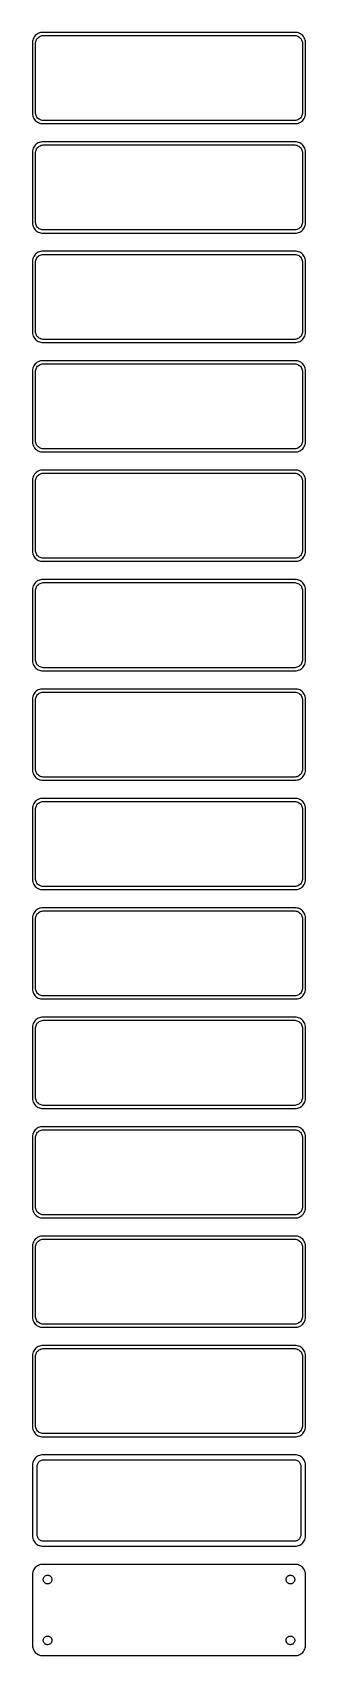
# Model space of a CAD drawing. Header units: metres. Extents: x -68 to 68, y 788 to 1588.
import ezdxf

# ---------------------------------------------------------------- set-up
doc = ezdxf.new("R2010")
doc.units = ezdxf.units.M

msp = doc.modelspace()

# ---------------------------------------------------------------- linework, layer by layer
for p, q in [((-66.5451, 1586.44), (-66.8815, 1585.91)), ((-66.1448, 1586.92), (-66.5451, 1586.44)), ((-65.6871, 1587.35), (-66.1448, 1586.92)), ((-65.1791, 1587.72), (-65.6871, 1587.35)), ((-64.6289, 1588.02), (-65.1791, 1587.72)), ((-64.9159, 1585.74), (-64.5497, 1586.08)), ((-64.0451, 1588.26), (-64.6289, 1588.02)), ((-64.5497, 1586.08), (-64.1433, 1586.38)), ((-64.1433, 1586.38), (-63.7031, 1586.62)), ((-63.4369, 1588.41), (-64.0451, 1588.26)), ((-63.7031, 1586.62), (-63.2361, 1586.8)), ((-62.8139, 1588.49), (-63.4369, 1588.41)), ((-63.2361, 1586.8), (-62.7495, 1586.93)), ((62.8139, 1588.49), (-62.8139, 1588.49)), ((-62.7495, 1586.93), (-62.2512, 1586.99)), ((-62.2512, 1586.99), (62.2512, 1586.99)), ((62.2512, 1586.99), (62.7495, 1586.93)), ((62.7495, 1586.93), (63.2361, 1586.8)), ((63.4369, 1588.41), (62.8139, 1588.49)), ((63.2361, 1586.8), (63.7031, 1586.62)), ((64.0451, 1588.26), (63.4369, 1588.41)), ((63.7031, 1586.62), (64.1433, 1586.38)), ((64.6289, 1588.02), (64.0451, 1588.26)), ((64.1433, 1586.38), (64.5497, 1586.08)), ((64.5497, 1586.08), (64.9159, 1585.74)), ((65.1791, 1587.72), (64.6289, 1588.02)), ((65.6871, 1587.35), (65.1791, 1587.72)), ((66.1448, 1586.92), (65.6871, 1587.35)), ((66.5451, 1586.44), (66.1448, 1586.92)), ((66.8815, 1585.91), (66.5451, 1586.44)), ((-67.4606, 1584.13), (-67.5, 1583.5)), ((-67.5, 1583.5), (-67.5, 1548.5)), ((-67.3429, 1584.74), (-67.4606, 1584.13)), ((-67.1489, 1585.34), (-67.3429, 1584.74)), ((-66.8815, 1585.91), (-67.1489, 1585.34)), ((-66, 1583), (-65.9685, 1583.5)), ((-66, 1549), (-66, 1583)), ((-65.9685, 1583.5), (-65.8743, 1583.99)), ((-65.8743, 1583.99), (-65.7191, 1584.47)), ((-65.7191, 1584.47), (-65.5052, 1584.93)), ((-65.5052, 1584.93), (-65.2361, 1585.35)), ((-65.2361, 1585.35), (-64.9159, 1585.74)), ((64.9159, 1585.74), (65.2361, 1585.35)), ((65.2361, 1585.35), (65.5052, 1584.93)), ((65.5052, 1584.93), (65.7191, 1584.47)), ((65.7191, 1584.47), (65.8743, 1583.99)), ((65.8743, 1583.99), (65.9685, 1583.5)), ((65.9685, 1583.5), (66, 1583)), ((66, 1583), (66, 1549)), ((67.1489, 1585.34), (66.8815, 1585.91)), ((67.3429, 1584.74), (67.1489, 1585.34)), ((67.4606, 1584.13), (67.3429, 1584.74)), ((67.5, 1583.5), (67.4606, 1584.13)), ((67.5, 1548.5), (67.5, 1583.5)), ((-67.5, 1548.5), (-67.4606, 1547.87)), ((-67.4606, 1547.87), (-67.3429, 1547.26)), ((-67.3429, 1547.26), (-67.1489, 1546.66)), ((-67.1489, 1546.66), (-66.8815, 1546.09)), ((-66.8815, 1546.09), (-66.5451, 1545.56)), ((-65.9685, 1548.5), (-66, 1549)), ((-65.8743, 1548.01), (-65.9685, 1548.5)), ((-65.7191, 1547.53), (-65.8743, 1548.01)), ((-65.5052, 1547.07), (-65.7191, 1547.53)), ((-65.2361, 1546.65), (-65.5052, 1547.07)), ((-64.9159, 1546.26), (-65.2361, 1546.65)), ((-64.5497, 1545.92), (-64.9159, 1546.26)), ((-64.1433, 1545.62), (-64.5497, 1545.92)), ((64.5497, 1545.92), (64.1433, 1545.62)), ((64.9159, 1546.26), (64.5497, 1545.92)), ((65.2361, 1546.65), (64.9159, 1546.26)), ((65.5052, 1547.07), (65.2361, 1546.65)), ((65.7191, 1547.53), (65.5052, 1547.07)), ((65.8743, 1548.01), (65.7191, 1547.53)), ((65.9685, 1548.5), (65.8743, 1548.01)), ((66, 1549), (65.9685, 1548.5)), ((66.5451, 1545.56), (66.8815, 1546.09)), ((66.8815, 1546.09), (67.1489, 1546.66)), ((67.1489, 1546.66), (67.3429, 1547.26)), ((67.3429, 1547.26), (67.4606, 1547.87)), ((67.4606, 1547.87), (67.5, 1548.5)), ((-66.5451, 1545.56), (-66.1448, 1545.08)), ((-66.1448, 1545.08), (-65.6871, 1544.65)), ((-65.6871, 1544.65), (-65.1791, 1544.28)), ((-65.1791, 1544.28), (-64.6289, 1543.98)), ((-64.6289, 1543.98), (-64.0451, 1543.74)), ((-63.7031, 1545.38), (-64.1433, 1545.62)), ((-64.0451, 1543.74), (-63.4369, 1543.59)), ((-63.2361, 1545.2), (-63.7031, 1545.38)), ((-63.4369, 1543.59), (-62.8139, 1543.51)), ((-62.7495, 1545.07), (-63.2361, 1545.2)), ((-62.8139, 1543.51), (62.8139, 1543.51)), ((-62.2512, 1545.01), (-62.7495, 1545.07)), ((62.2512, 1545.01), (-62.2512, 1545.01)), ((62.7495, 1545.07), (62.2512, 1545.01)), ((63.2361, 1545.2), (62.7495, 1545.07)), ((62.8139, 1543.51), (63.4369, 1543.59)), ((63.7031, 1545.38), (63.2361, 1545.2)), ((63.4369, 1543.59), (64.0451, 1543.74)), ((64.1433, 1545.62), (63.7031, 1545.38)), ((64.0451, 1543.74), (64.6289, 1543.98)), ((64.6289, 1543.98), (65.1791, 1544.28)), ((65.1791, 1544.28), (65.6871, 1544.65)), ((65.6871, 1544.65), (66.1448, 1545.08)), ((66.1448, 1545.08), (66.5451, 1545.56)), ((-67.4606, 1530.13), (-67.5, 1529.5)), ((-67.3429, 1530.74), (-67.4606, 1530.13)), ((-67.1489, 1531.34), (-67.3429, 1530.74)), ((-66.8815, 1531.91), (-67.1489, 1531.34)), ((-66.5451, 1532.44), (-66.8815, 1531.91)), ((-66.1448, 1532.92), (-66.5451, 1532.44)), ((-65.6871, 1533.35), (-66.1448, 1532.92)), ((-65.9685, 1529.5), (-65.8743, 1529.99)), ((-65.8743, 1529.99), (-65.7191, 1530.47)), ((-65.7191, 1530.47), (-65.5052, 1530.93)), ((-65.1791, 1533.72), (-65.6871, 1533.35)), ((-65.5052, 1530.93), (-65.2361, 1531.35)), ((-65.2361, 1531.35), (-64.9159, 1531.74)), ((-64.6289, 1534.02), (-65.1791, 1533.72)), ((-64.9159, 1531.74), (-64.5497, 1532.08)), ((-64.0451, 1534.26), (-64.6289, 1534.02)), ((-64.5497, 1532.08), (-64.1433, 1532.38)), ((-64.1433, 1532.38), (-63.7031, 1532.62)), ((-63.4369, 1534.41), (-64.0451, 1534.26)), ((-63.7031, 1532.62), (-63.2361, 1532.8)), ((-62.8139, 1534.49), (-63.4369, 1534.41)), ((-63.2361, 1532.8), (-62.7495, 1532.93)), ((62.8139, 1534.49), (-62.8139, 1534.49)), ((-62.7495, 1532.93), (-62.2512, 1532.99)), ((-62.2512, 1532.99), (62.2512, 1532.99)), ((62.2512, 1532.99), (62.7495, 1532.93)), ((62.7495, 1532.93), (63.2361, 1532.8)), ((63.4369, 1534.41), (62.8139, 1534.49)), ((63.2361, 1532.8), (63.7031, 1532.62)), ((64.0451, 1534.26), (63.4369, 1534.41)), ((63.7031, 1532.62), (64.1433, 1532.38)), ((64.6289, 1534.02), (64.0451, 1534.26)), ((64.1433, 1532.38), (64.5497, 1532.08)), ((64.5497, 1532.08), (64.9159, 1531.74)), ((65.1791, 1533.72), (64.6289, 1534.02)), ((64.9159, 1531.74), (65.2361, 1531.35)), ((65.6871, 1533.35), (65.1791, 1533.72)), ((65.2361, 1531.35), (65.5052, 1530.93)), ((65.5052, 1530.93), (65.7191, 1530.47)), ((66.1448, 1532.92), (65.6871, 1533.35)), ((65.7191, 1530.47), (65.8743, 1529.99)), ((65.8743, 1529.99), (65.9685, 1529.5)), ((66.5451, 1532.44), (66.1448, 1532.92)), ((66.8815, 1531.91), (66.5451, 1532.44)), ((67.1489, 1531.34), (66.8815, 1531.91)), ((67.3429, 1530.74), (67.1489, 1531.34)), ((67.4606, 1530.13), (67.3429, 1530.74)), ((67.5, 1529.5), (67.4606, 1530.13)), ((-67.5, 1529.5), (-67.5, 1494.5)), ((-66, 1529), (-65.9685, 1529.5)), ((-66, 1495), (-66, 1529)), ((65.9685, 1529.5), (66, 1529)), ((66, 1529), (66, 1495)), ((67.5, 1494.5), (67.5, 1529.5)), ((-67.5, 1494.5), (-67.4606, 1493.87)), ((-67.4606, 1493.87), (-67.3429, 1493.26)), ((-67.3429, 1493.26), (-67.1489, 1492.66)), ((-67.1489, 1492.66), (-66.8815, 1492.09)), ((-66.8815, 1492.09), (-66.5451, 1491.56)), ((-66.5451, 1491.56), (-66.1448, 1491.08)), ((-66.1448, 1491.08), (-65.6871, 1490.65)), ((-65.9685, 1494.5), (-66, 1495)), ((-65.8743, 1494.01), (-65.9685, 1494.5)), ((-65.7191, 1493.53), (-65.8743, 1494.01)), ((-65.5052, 1493.07), (-65.7191, 1493.53)), ((-65.6871, 1490.65), (-65.1791, 1490.28)), ((-65.2361, 1492.65), (-65.5052, 1493.07)), ((-64.9159, 1492.26), (-65.2361, 1492.65)), ((-65.1791, 1490.28), (-64.6289, 1489.98)), ((-64.5497, 1491.92), (-64.9159, 1492.26)), ((-64.6289, 1489.98), (-64.0451, 1489.74)), ((-64.1433, 1491.62), (-64.5497, 1491.92)), ((-63.7031, 1491.38), (-64.1433, 1491.62)), ((-63.2361, 1491.2), (-63.7031, 1491.38)), ((-62.7495, 1491.07), (-63.2361, 1491.2)), ((-62.2512, 1491.01), (-62.7495, 1491.07)), ((62.2512, 1491.01), (-62.2512, 1491.01)), ((62.7495, 1491.07), (62.2512, 1491.01)), ((63.2361, 1491.2), (62.7495, 1491.07)), ((63.7031, 1491.38), (63.2361, 1491.2)), ((64.1433, 1491.62), (63.7031, 1491.38)), ((64.0451, 1489.74), (64.6289, 1489.98)), ((64.5497, 1491.92), (64.1433, 1491.62)), ((64.9159, 1492.26), (64.5497, 1491.92)), ((64.6289, 1489.98), (65.1791, 1490.28)), ((65.2361, 1492.65), (64.9159, 1492.26)), ((65.1791, 1490.28), (65.6871, 1490.65)), ((65.5052, 1493.07), (65.2361, 1492.65)), ((65.7191, 1493.53), (65.5052, 1493.07)), ((65.6871, 1490.65), (66.1448, 1491.08)), ((65.8743, 1494.01), (65.7191, 1493.53)), ((65.9685, 1494.5), (65.8743, 1494.01)), ((66, 1495), (65.9685, 1494.5)), ((66.1448, 1491.08), (66.5451, 1491.56)), ((66.5451, 1491.56), (66.8815, 1492.09)), ((66.8815, 1492.09), (67.1489, 1492.66)), ((67.1489, 1492.66), (67.3429, 1493.26)), ((67.3429, 1493.26), (67.4606, 1493.87)), ((67.4606, 1493.87), (67.5, 1494.5)), ((-64.0451, 1489.74), (-63.4369, 1489.59)), ((-63.4369, 1489.59), (-62.8139, 1489.51)), ((-62.8139, 1489.51), (62.8139, 1489.51)), ((62.8139, 1489.51), (63.4369, 1489.59)), ((63.4369, 1489.59), (64.0451, 1489.74)), ((-67.4606, 1476.13), (-67.5, 1475.5)), ((-67.5, 1475.5), (-67.5, 1440.5)), ((-67.3429, 1476.74), (-67.4606, 1476.13)), ((-67.1489, 1477.34), (-67.3429, 1476.74)), ((-66.8815, 1477.91), (-67.1489, 1477.34)), ((-66.5451, 1478.44), (-66.8815, 1477.91)), ((-66.1448, 1478.92), (-66.5451, 1478.44)), ((-65.6871, 1479.35), (-66.1448, 1478.92)), ((-66, 1475), (-65.9685, 1475.5)), ((-66, 1441), (-66, 1475)), ((-65.9685, 1475.5), (-65.8743, 1475.99)), ((-65.8743, 1475.99), (-65.7191, 1476.47)), ((-65.7191, 1476.47), (-65.5052, 1476.93)), ((-65.1791, 1479.72), (-65.6871, 1479.35)), ((-65.5052, 1476.93), (-65.2361, 1477.35)), ((-65.2361, 1477.35), (-64.9159, 1477.74)), ((-64.6289, 1480.02), (-65.1791, 1479.72)), ((-64.9159, 1477.74), (-64.5497, 1478.08)), ((-64.0451, 1480.26), (-64.6289, 1480.02)), ((-64.5497, 1478.08), (-64.1433, 1478.38)), ((-64.1433, 1478.38), (-63.7031, 1478.62)), ((-63.4369, 1480.41), (-64.0451, 1480.26)), ((-63.7031, 1478.62), (-63.2361, 1478.8)), ((-62.8139, 1480.49), (-63.4369, 1480.41)), ((-63.2361, 1478.8), (-62.7495, 1478.93)), ((62.8139, 1480.49), (-62.8139, 1480.49)), ((-62.7495, 1478.93), (-62.2512, 1478.99)), ((-62.2512, 1478.99), (62.2512, 1478.99)), ((62.2512, 1478.99), (62.7495, 1478.93)), ((62.7495, 1478.93), (63.2361, 1478.8)), ((63.4369, 1480.41), (62.8139, 1480.49)), ((63.2361, 1478.8), (63.7031, 1478.62)), ((64.0451, 1480.26), (63.4369, 1480.41)), ((63.7031, 1478.62), (64.1433, 1478.38)), ((64.6289, 1480.02), (64.0451, 1480.26)), ((64.1433, 1478.38), (64.5497, 1478.08)), ((64.5497, 1478.08), (64.9159, 1477.74)), ((65.1791, 1479.72), (64.6289, 1480.02)), ((64.9159, 1477.74), (65.2361, 1477.35)), ((65.6871, 1479.35), (65.1791, 1479.72)), ((65.2361, 1477.35), (65.5052, 1476.93)), ((65.5052, 1476.93), (65.7191, 1476.47)), ((66.1448, 1478.92), (65.6871, 1479.35)), ((65.7191, 1476.47), (65.8743, 1475.99)), ((65.8743, 1475.99), (65.9685, 1475.5)), ((65.9685, 1475.5), (66, 1475)), ((66, 1475), (66, 1441)), ((66.5451, 1478.44), (66.1448, 1478.92)), ((66.8815, 1477.91), (66.5451, 1478.44)), ((67.1489, 1477.34), (66.8815, 1477.91)), ((67.3429, 1476.74), (67.1489, 1477.34)), ((67.4606, 1476.13), (67.3429, 1476.74)), ((67.5, 1475.5), (67.4606, 1476.13)), ((67.5, 1440.5), (67.5, 1475.5)), ((-67.5, 1440.5), (-67.4606, 1439.87)), ((-67.4606, 1439.87), (-67.3429, 1439.26)), ((-67.3429, 1439.26), (-67.1489, 1438.66)), ((-67.1489, 1438.66), (-66.8815, 1438.09)), ((-66.8815, 1438.09), (-66.5451, 1437.56)), ((-66.5451, 1437.56), (-66.1448, 1437.08)), ((-66.1448, 1437.08), (-65.6871, 1436.65)), ((-65.9685, 1440.5), (-66, 1441)), ((-65.8743, 1440.01), (-65.9685, 1440.5)), ((-65.7191, 1439.53), (-65.8743, 1440.01)), ((-65.5052, 1439.07), (-65.7191, 1439.53)), ((-65.6871, 1436.65), (-65.1791, 1436.28)), ((-65.2361, 1438.65), (-65.5052, 1439.07)), ((-64.9159, 1438.26), (-65.2361, 1438.65)), ((-65.1791, 1436.28), (-64.6289, 1435.98)), ((-64.5497, 1437.92), (-64.9159, 1438.26)), ((-64.6289, 1435.98), (-64.0451, 1435.74)), ((-64.1433, 1437.62), (-64.5497, 1437.92)), ((-63.7031, 1437.38), (-64.1433, 1437.62)), ((-64.0451, 1435.74), (-63.4369, 1435.59)), ((-63.2361, 1437.2), (-63.7031, 1437.38)), ((-63.4369, 1435.59), (-62.8139, 1435.51)), ((-62.7495, 1437.07), (-63.2361, 1437.2)), ((-62.8139, 1435.51), (62.8139, 1435.51)), ((-62.2512, 1437.01), (-62.7495, 1437.07)), ((62.2512, 1437.01), (-62.2512, 1437.01)), ((62.7495, 1437.07), (62.2512, 1437.01)), ((63.2361, 1437.2), (62.7495, 1437.07)), ((62.8139, 1435.51), (63.4369, 1435.59)), ((63.7031, 1437.38), (63.2361, 1437.2)), ((63.4369, 1435.59), (64.0451, 1435.74)), ((64.1433, 1437.62), (63.7031, 1437.38)), ((64.0451, 1435.74), (64.6289, 1435.98)), ((64.5497, 1437.92), (64.1433, 1437.62)), ((64.9159, 1438.26), (64.5497, 1437.92)), ((64.6289, 1435.98), (65.1791, 1436.28)), ((65.2361, 1438.65), (64.9159, 1438.26)), ((65.1791, 1436.28), (65.6871, 1436.65)), ((65.5052, 1439.07), (65.2361, 1438.65)), ((65.7191, 1439.53), (65.5052, 1439.07)), ((65.6871, 1436.65), (66.1448, 1437.08)), ((65.8743, 1440.01), (65.7191, 1439.53)), ((65.9685, 1440.5), (65.8743, 1440.01)), ((66, 1441), (65.9685, 1440.5)), ((66.1448, 1437.08), (66.5451, 1437.56)), ((66.5451, 1437.56), (66.8815, 1438.09)), ((66.8815, 1438.09), (67.1489, 1438.66)), ((67.1489, 1438.66), (67.3429, 1439.26)), ((67.3429, 1439.26), (67.4606, 1439.87)), ((67.4606, 1439.87), (67.5, 1440.5)), ((-64.6289, 1426.02), (-65.1791, 1425.72)), ((-64.0451, 1426.26), (-64.6289, 1426.02)), ((-63.4369, 1426.41), (-64.0451, 1426.26)), ((-62.8139, 1426.49), (-63.4369, 1426.41)), ((62.8139, 1426.49), (-62.8139, 1426.49)), ((63.4369, 1426.41), (62.8139, 1426.49)), ((64.0451, 1426.26), (63.4369, 1426.41)), ((64.6289, 1426.02), (64.0451, 1426.26)), ((65.1791, 1425.72), (64.6289, 1426.02)), ((-67.4606, 1422.13), (-67.5, 1421.5)), ((-67.5, 1421.5), (-67.5, 1386.5)), ((-67.3429, 1422.74), (-67.4606, 1422.13)), ((-67.1489, 1423.34), (-67.3429, 1422.74)), ((-66.8815, 1423.91), (-67.1489, 1423.34)), ((-66.5451, 1424.44), (-66.8815, 1423.91)), ((-66.1448, 1424.92), (-66.5451, 1424.44)), ((-65.6871, 1425.35), (-66.1448, 1424.92)), ((-66, 1421), (-65.9685, 1421.5)), ((-66, 1387), (-66, 1421)), ((-65.9685, 1421.5), (-65.8743, 1421.99)), ((-65.8743, 1421.99), (-65.7191, 1422.47)), ((-65.7191, 1422.47), (-65.5052, 1422.93)), ((-65.1791, 1425.72), (-65.6871, 1425.35)), ((-65.5052, 1422.93), (-65.2361, 1423.35)), ((-65.2361, 1423.35), (-64.9159, 1423.74)), ((-64.9159, 1423.74), (-64.5497, 1424.08)), ((-64.5497, 1424.08), (-64.1433, 1424.38)), ((-64.1433, 1424.38), (-63.7031, 1424.62)), ((-63.7031, 1424.62), (-63.2361, 1424.8)), ((-63.2361, 1424.8), (-62.7495, 1424.93)), ((-62.7495, 1424.93), (-62.2512, 1424.99)), ((-62.2512, 1424.99), (62.2512, 1424.99)), ((62.2512, 1424.99), (62.7495, 1424.93)), ((62.7495, 1424.93), (63.2361, 1424.8)), ((63.2361, 1424.8), (63.7031, 1424.62)), ((63.7031, 1424.62), (64.1433, 1424.38)), ((64.1433, 1424.38), (64.5497, 1424.08)), ((64.5497, 1424.08), (64.9159, 1423.74)), ((64.9159, 1423.74), (65.2361, 1423.35)), ((65.6871, 1425.35), (65.1791, 1425.72)), ((65.2361, 1423.35), (65.5052, 1422.93)), ((65.5052, 1422.93), (65.7191, 1422.47)), ((66.1448, 1424.92), (65.6871, 1425.35)), ((65.7191, 1422.47), (65.8743, 1421.99)), ((65.8743, 1421.99), (65.9685, 1421.5)), ((65.9685, 1421.5), (66, 1421)), ((66, 1421), (66, 1387)), ((66.5451, 1424.44), (66.1448, 1424.92)), ((66.8815, 1423.91), (66.5451, 1424.44)), ((67.1489, 1423.34), (66.8815, 1423.91)), ((67.3429, 1422.74), (67.1489, 1423.34)), ((67.4606, 1422.13), (67.3429, 1422.74)), ((67.5, 1421.5), (67.4606, 1422.13)), ((67.5, 1386.5), (67.5, 1421.5)), ((-67.5, 1386.5), (-67.4606, 1385.87)), ((-67.4606, 1385.87), (-67.3429, 1385.26)), ((-65.9685, 1386.5), (-66, 1387)), ((-65.8743, 1386.01), (-65.9685, 1386.5)), ((-65.7191, 1385.53), (-65.8743, 1386.01)), ((65.8743, 1386.01), (65.7191, 1385.53)), ((65.9685, 1386.5), (65.8743, 1386.01)), ((66, 1387), (65.9685, 1386.5)), ((67.3429, 1385.26), (67.4606, 1385.87)), ((67.4606, 1385.87), (67.5, 1386.5)), ((-67.3429, 1385.26), (-67.1489, 1384.66)), ((-67.1489, 1384.66), (-66.8815, 1384.09)), ((-66.8815, 1384.09), (-66.5451, 1383.56)), ((-66.5451, 1383.56), (-66.1448, 1383.08)), ((-66.1448, 1383.08), (-65.6871, 1382.65)), ((-65.5052, 1385.07), (-65.7191, 1385.53)), ((-65.6871, 1382.65), (-65.1791, 1382.28)), ((-65.2361, 1384.65), (-65.5052, 1385.07)), ((-64.9159, 1384.26), (-65.2361, 1384.65)), ((-65.1791, 1382.28), (-64.6289, 1381.98)), ((-64.5497, 1383.92), (-64.9159, 1384.26)), ((-64.6289, 1381.98), (-64.0451, 1381.74)), ((-64.1433, 1383.62), (-64.5497, 1383.92)), ((-63.7031, 1383.38), (-64.1433, 1383.62)), ((-64.0451, 1381.74), (-63.4369, 1381.59)), ((-63.2361, 1383.2), (-63.7031, 1383.38)), ((-63.4369, 1381.59), (-62.8139, 1381.51)), ((-62.7495, 1383.07), (-63.2361, 1383.2)), ((-62.8139, 1381.51), (62.8139, 1381.51)), ((-62.2512, 1383.01), (-62.7495, 1383.07)), ((62.2512, 1383.01), (-62.2512, 1383.01)), ((62.7495, 1383.07), (62.2512, 1383.01)), ((63.2361, 1383.2), (62.7495, 1383.07)), ((62.8139, 1381.51), (63.4369, 1381.59)), ((63.7031, 1383.38), (63.2361, 1383.2)), ((63.4369, 1381.59), (64.0451, 1381.74)), ((64.1433, 1383.62), (63.7031, 1383.38)), ((64.0451, 1381.74), (64.6289, 1381.98)), ((64.5497, 1383.92), (64.1433, 1383.62)), ((64.9159, 1384.26), (64.5497, 1383.92)), ((64.6289, 1381.98), (65.1791, 1382.28)), ((65.2361, 1384.65), (64.9159, 1384.26)), ((65.1791, 1382.28), (65.6871, 1382.65)), ((65.5052, 1385.07), (65.2361, 1384.65)), ((65.7191, 1385.53), (65.5052, 1385.07)), ((65.6871, 1382.65), (66.1448, 1383.08)), ((66.1448, 1383.08), (66.5451, 1383.56)), ((66.5451, 1383.56), (66.8815, 1384.09)), ((66.8815, 1384.09), (67.1489, 1384.66)), ((67.1489, 1384.66), (67.3429, 1385.26)), ((-66.8815, 1369.91), (-67.1489, 1369.34)), ((-66.5451, 1370.44), (-66.8815, 1369.91)), ((-66.1448, 1370.92), (-66.5451, 1370.44)), ((-65.6871, 1371.35), (-66.1448, 1370.92)), ((-65.1791, 1371.72), (-65.6871, 1371.35)), ((-65.2361, 1369.35), (-64.9159, 1369.74)), ((-64.6289, 1372.02), (-65.1791, 1371.72)), ((-64.9159, 1369.74), (-64.5497, 1370.08)), ((-64.0451, 1372.26), (-64.6289, 1372.02)), ((-64.5497, 1370.08), (-64.1433, 1370.38)), ((-64.1433, 1370.38), (-63.7031, 1370.62)), ((-63.4369, 1372.41), (-64.0451, 1372.26)), ((-63.7031, 1370.62), (-63.2361, 1370.8)), ((-62.8139, 1372.49), (-63.4369, 1372.41)), ((-63.2361, 1370.8), (-62.7495, 1370.93)), ((62.8139, 1372.49), (-62.8139, 1372.49)), ((-62.7495, 1370.93), (-62.2512, 1370.99)), ((-62.2512, 1370.99), (62.2512, 1370.99)), ((62.2512, 1370.99), (62.7495, 1370.93)), ((62.7495, 1370.93), (63.2361, 1370.8)), ((63.4369, 1372.41), (62.8139, 1372.49)), ((63.2361, 1370.8), (63.7031, 1370.62)), ((64.0451, 1372.26), (63.4369, 1372.41)), ((63.7031, 1370.62), (64.1433, 1370.38)), ((64.6289, 1372.02), (64.0451, 1372.26)), ((64.1433, 1370.38), (64.5497, 1370.08)), ((64.5497, 1370.08), (64.9159, 1369.74)), ((65.1791, 1371.72), (64.6289, 1372.02)), ((64.9159, 1369.74), (65.2361, 1369.35)), ((65.6871, 1371.35), (65.1791, 1371.72)), ((66.1448, 1370.92), (65.6871, 1371.35)), ((66.5451, 1370.44), (66.1448, 1370.92)), ((66.8815, 1369.91), (66.5451, 1370.44)), ((67.1489, 1369.34), (66.8815, 1369.91)), ((-67.4606, 1368.13), (-67.5, 1367.5)), ((-67.5, 1367.5), (-67.5, 1332.5)), ((-67.3429, 1368.74), (-67.4606, 1368.13)), ((-67.1489, 1369.34), (-67.3429, 1368.74)), ((-66, 1367), (-65.9685, 1367.5)), ((-66, 1333), (-66, 1367)), ((-65.9685, 1367.5), (-65.8743, 1367.99)), ((-65.8743, 1367.99), (-65.7191, 1368.47)), ((-65.7191, 1368.47), (-65.5052, 1368.93)), ((-65.5052, 1368.93), (-65.2361, 1369.35)), ((65.2361, 1369.35), (65.5052, 1368.93)), ((65.5052, 1368.93), (65.7191, 1368.47)), ((65.7191, 1368.47), (65.8743, 1367.99)), ((65.8743, 1367.99), (65.9685, 1367.5)), ((65.9685, 1367.5), (66, 1367)), ((66, 1367), (66, 1333)), ((67.3429, 1368.74), (67.1489, 1369.34)), ((67.4606, 1368.13), (67.3429, 1368.74)), ((67.5, 1367.5), (67.4606, 1368.13)), ((67.5, 1332.5), (67.5, 1367.5)), ((-67.5, 1332.5), (-67.4606, 1331.87)), ((-67.4606, 1331.87), (-67.3429, 1331.26)), ((-67.3429, 1331.26), (-67.1489, 1330.66)), ((-67.1489, 1330.66), (-66.8815, 1330.09)), ((-66.8815, 1330.09), (-66.5451, 1329.56)), ((-65.9685, 1332.5), (-66, 1333)), ((-65.8743, 1332.01), (-65.9685, 1332.5)), ((-65.7191, 1331.53), (-65.8743, 1332.01)), ((-65.5052, 1331.07), (-65.7191, 1331.53)), ((-65.2361, 1330.65), (-65.5052, 1331.07)), ((-64.9159, 1330.26), (-65.2361, 1330.65)), ((-64.5497, 1329.92), (-64.9159, 1330.26)), ((-64.1433, 1329.62), (-64.5497, 1329.92)), ((64.5497, 1329.92), (64.1433, 1329.62)), ((64.9159, 1330.26), (64.5497, 1329.92)), ((65.2361, 1330.65), (64.9159, 1330.26)), ((65.5052, 1331.07), (65.2361, 1330.65)), ((65.7191, 1331.53), (65.5052, 1331.07)), ((65.8743, 1332.01), (65.7191, 1331.53)), ((65.9685, 1332.5), (65.8743, 1332.01)), ((66, 1333), (65.9685, 1332.5)), ((66.5451, 1329.56), (66.8815, 1330.09)), ((66.8815, 1330.09), (67.1489, 1330.66)), ((67.1489, 1330.66), (67.3429, 1331.26)), ((67.3429, 1331.26), (67.4606, 1331.87)), ((67.4606, 1331.87), (67.5, 1332.5)), ((-66.5451, 1329.56), (-66.1448, 1329.08)), ((-66.1448, 1329.08), (-65.6871, 1328.65)), ((-65.6871, 1328.65), (-65.1791, 1328.28)), ((-65.1791, 1328.28), (-64.6289, 1327.98)), ((-64.6289, 1327.98), (-64.0451, 1327.74)), ((-63.7031, 1329.38), (-64.1433, 1329.62)), ((-64.0451, 1327.74), (-63.4369, 1327.59)), ((-63.2361, 1329.2), (-63.7031, 1329.38)), ((-63.4369, 1327.59), (-62.8139, 1327.51)), ((-62.7495, 1329.07), (-63.2361, 1329.2)), ((-62.8139, 1327.51), (62.8139, 1327.51)), ((-62.2512, 1329.01), (-62.7495, 1329.07)), ((62.2512, 1329.01), (-62.2512, 1329.01)), ((62.7495, 1329.07), (62.2512, 1329.01)), ((63.2361, 1329.2), (62.7495, 1329.07)), ((62.8139, 1327.51), (63.4369, 1327.59)), ((63.7031, 1329.38), (63.2361, 1329.2)), ((63.4369, 1327.59), (64.0451, 1327.74)), ((64.1433, 1329.62), (63.7031, 1329.38)), ((64.0451, 1327.74), (64.6289, 1327.98)), ((64.6289, 1327.98), (65.1791, 1328.28)), ((65.1791, 1328.28), (65.6871, 1328.65)), ((65.6871, 1328.65), (66.1448, 1329.08)), ((66.1448, 1329.08), (66.5451, 1329.56)), ((-67.4606, 1314.13), (-67.5, 1313.5)), ((-67.3429, 1314.74), (-67.4606, 1314.13)), ((-67.1489, 1315.34), (-67.3429, 1314.74)), ((-66.8815, 1315.91), (-67.1489, 1315.34)), ((-66.5451, 1316.44), (-66.8815, 1315.91)), ((-66.1448, 1316.92), (-66.5451, 1316.44)), ((-65.6871, 1317.35), (-66.1448, 1316.92)), ((-65.9685, 1313.5), (-65.8743, 1313.99)), ((-65.8743, 1313.99), (-65.7191, 1314.47)), ((-65.7191, 1314.47), (-65.5052, 1314.93)), ((-65.1791, 1317.72), (-65.6871, 1317.35)), ((-65.5052, 1314.93), (-65.2361, 1315.35)), ((-65.2361, 1315.35), (-64.9159, 1315.74)), ((-64.6289, 1318.02), (-65.1791, 1317.72)), ((-64.9159, 1315.74), (-64.5497, 1316.08)), ((-64.0451, 1318.26), (-64.6289, 1318.02)), ((-64.5497, 1316.08), (-64.1433, 1316.38)), ((-64.1433, 1316.38), (-63.7031, 1316.62)), ((-63.4369, 1318.41), (-64.0451, 1318.26)), ((-63.7031, 1316.62), (-63.2361, 1316.8)), ((-62.8139, 1318.49), (-63.4369, 1318.41)), ((-63.2361, 1316.8), (-62.7495, 1316.93)), ((62.8139, 1318.49), (-62.8139, 1318.49)), ((-62.7495, 1316.93), (-62.2512, 1316.99)), ((-62.2512, 1316.99), (62.2512, 1316.99)), ((62.2512, 1316.99), (62.7495, 1316.93)), ((62.7495, 1316.93), (63.2361, 1316.8)), ((63.4369, 1318.41), (62.8139, 1318.49)), ((63.2361, 1316.8), (63.7031, 1316.62)), ((64.0451, 1318.26), (63.4369, 1318.41)), ((63.7031, 1316.62), (64.1433, 1316.38)), ((64.6289, 1318.02), (64.0451, 1318.26)), ((64.1433, 1316.38), (64.5497, 1316.08)), ((64.5497, 1316.08), (64.9159, 1315.74)), ((65.1791, 1317.72), (64.6289, 1318.02)), ((64.9159, 1315.74), (65.2361, 1315.35)), ((65.6871, 1317.35), (65.1791, 1317.72)), ((65.2361, 1315.35), (65.5052, 1314.93)), ((65.5052, 1314.93), (65.7191, 1314.47)), ((66.1448, 1316.92), (65.6871, 1317.35)), ((65.7191, 1314.47), (65.8743, 1313.99)), ((65.8743, 1313.99), (65.9685, 1313.5)), ((66.5451, 1316.44), (66.1448, 1316.92)), ((66.8815, 1315.91), (66.5451, 1316.44)), ((67.1489, 1315.34), (66.8815, 1315.91)), ((67.3429, 1314.74), (67.1489, 1315.34)), ((67.4606, 1314.13), (67.3429, 1314.74)), ((67.5, 1313.5), (67.4606, 1314.13)), ((-67.5, 1313.5), (-67.5, 1278.5)), ((-66, 1313), (-65.9685, 1313.5)), ((-66, 1279), (-66, 1313)), ((65.9685, 1313.5), (66, 1313)), ((66, 1313), (66, 1279)), ((67.5, 1278.5), (67.5, 1313.5)), ((-67.5, 1278.5), (-67.4606, 1277.87)), ((-67.4606, 1277.87), (-67.3429, 1277.26)), ((-67.3429, 1277.26), (-67.1489, 1276.66)), ((-67.1489, 1276.66), (-66.8815, 1276.09)), ((-66.8815, 1276.09), (-66.5451, 1275.56)), ((-66.5451, 1275.56), (-66.1448, 1275.08)), ((-66.1448, 1275.08), (-65.6871, 1274.65)), ((-65.9685, 1278.5), (-66, 1279)), ((-65.8743, 1278.01), (-65.9685, 1278.5)), ((-65.7191, 1277.53), (-65.8743, 1278.01)), ((-65.5052, 1277.07), (-65.7191, 1277.53)), ((-65.6871, 1274.65), (-65.1791, 1274.28)), ((-65.2361, 1276.65), (-65.5052, 1277.07)), ((-64.9159, 1276.26), (-65.2361, 1276.65)), ((-65.1791, 1274.28), (-64.6289, 1273.98)), ((-64.5497, 1275.92), (-64.9159, 1276.26)), ((-64.6289, 1273.98), (-64.0451, 1273.74)), ((-64.1433, 1275.62), (-64.5497, 1275.92)), ((-63.7031, 1275.38), (-64.1433, 1275.62)), ((-64.0451, 1273.74), (-63.4369, 1273.59)), ((-63.2361, 1275.2), (-63.7031, 1275.38)), ((-63.4369, 1273.59), (-62.8139, 1273.51)), ((-62.7495, 1275.07), (-63.2361, 1275.2)), ((-62.2512, 1275.01), (-62.7495, 1275.07)), ((62.2512, 1275.01), (-62.2512, 1275.01)), ((62.7495, 1275.07), (62.2512, 1275.01)), ((63.2361, 1275.2), (62.7495, 1275.07)), ((62.8139, 1273.51), (63.4369, 1273.59)), ((63.7031, 1275.38), (63.2361, 1275.2)), ((63.4369, 1273.59), (64.0451, 1273.74)), ((64.1433, 1275.62), (63.7031, 1275.38)), ((64.0451, 1273.74), (64.6289, 1273.98)), ((64.5497, 1275.92), (64.1433, 1275.62)), ((64.9159, 1276.26), (64.5497, 1275.92)), ((64.6289, 1273.98), (65.1791, 1274.28)), ((65.2361, 1276.65), (64.9159, 1276.26)), ((65.1791, 1274.28), (65.6871, 1274.65)), ((65.5052, 1277.07), (65.2361, 1276.65)), ((65.7191, 1277.53), (65.5052, 1277.07)), ((65.6871, 1274.65), (66.1448, 1275.08)), ((65.8743, 1278.01), (65.7191, 1277.53)), ((65.9685, 1278.5), (65.8743, 1278.01)), ((66, 1279), (65.9685, 1278.5)), ((66.1448, 1275.08), (66.5451, 1275.56)), ((66.5451, 1275.56), (66.8815, 1276.09)), ((66.8815, 1276.09), (67.1489, 1276.66)), ((67.1489, 1276.66), (67.3429, 1277.26)), ((67.3429, 1277.26), (67.4606, 1277.87)), ((67.4606, 1277.87), (67.5, 1278.5)), ((-62.8139, 1273.51), (62.8139, 1273.51)), ((-67.4606, 1260.13), (-67.5, 1259.5)), ((-67.5, 1259.5), (-67.5, 1224.5)), ((-67.3429, 1260.74), (-67.4606, 1260.13)), ((-67.1489, 1261.34), (-67.3429, 1260.74)), ((-66.8815, 1261.91), (-67.1489, 1261.34)), ((-66.5451, 1262.44), (-66.8815, 1261.91)), ((-66.1448, 1262.92), (-66.5451, 1262.44)), ((-65.6871, 1263.35), (-66.1448, 1262.92)), ((-66, 1259), (-65.9685, 1259.5)), ((-66, 1225), (-66, 1259)), ((-65.9685, 1259.5), (-65.8743, 1259.99)), ((-65.8743, 1259.99), (-65.7191, 1260.47)), ((-65.7191, 1260.47), (-65.5052, 1260.93)), ((-65.1791, 1263.72), (-65.6871, 1263.35)), ((-65.5052, 1260.93), (-65.2361, 1261.35)), ((-65.2361, 1261.35), (-64.9159, 1261.74)), ((-64.6289, 1264.02), (-65.1791, 1263.72)), ((-64.9159, 1261.74), (-64.5497, 1262.08)), ((-64.0451, 1264.26), (-64.6289, 1264.02)), ((-64.5497, 1262.08), (-64.1433, 1262.38)), ((-64.1433, 1262.38), (-63.7031, 1262.62)), ((-63.4369, 1264.41), (-64.0451, 1264.26)), ((-63.7031, 1262.62), (-63.2361, 1262.8)), ((-62.8139, 1264.49), (-63.4369, 1264.41)), ((-63.2361, 1262.8), (-62.7495, 1262.93)), ((62.8139, 1264.49), (-62.8139, 1264.49)), ((-62.7495, 1262.93), (-62.2512, 1262.99)), ((-62.2512, 1262.99), (62.2512, 1262.99)), ((62.2512, 1262.99), (62.7495, 1262.93)), ((62.7495, 1262.93), (63.2361, 1262.8)), ((63.4369, 1264.41), (62.8139, 1264.49)), ((63.2361, 1262.8), (63.7031, 1262.62)), ((64.0451, 1264.26), (63.4369, 1264.41)), ((63.7031, 1262.62), (64.1433, 1262.38)), ((64.6289, 1264.02), (64.0451, 1264.26)), ((64.1433, 1262.38), (64.5497, 1262.08)), ((64.5497, 1262.08), (64.9159, 1261.74)), ((65.1791, 1263.72), (64.6289, 1264.02)), ((64.9159, 1261.74), (65.2361, 1261.35)), ((65.6871, 1263.35), (65.1791, 1263.72)), ((65.2361, 1261.35), (65.5052, 1260.93)), ((65.5052, 1260.93), (65.7191, 1260.47)), ((66.1448, 1262.92), (65.6871, 1263.35)), ((65.7191, 1260.47), (65.8743, 1259.99)), ((65.8743, 1259.99), (65.9685, 1259.5)), ((65.9685, 1259.5), (66, 1259)), ((66, 1259), (66, 1225)), ((66.5451, 1262.44), (66.1448, 1262.92)), ((66.8815, 1261.91), (66.5451, 1262.44)), ((67.1489, 1261.34), (66.8815, 1261.91)), ((67.3429, 1260.74), (67.1489, 1261.34)), ((67.4606, 1260.13), (67.3429, 1260.74)), ((67.5, 1259.5), (67.4606, 1260.13)), ((67.5, 1224.5), (67.5, 1259.5)), ((-67.5, 1224.5), (-67.4606, 1223.87)), ((-67.4606, 1223.87), (-67.3429, 1223.26)), ((-67.3429, 1223.26), (-67.1489, 1222.66)), ((-67.1489, 1222.66), (-66.8815, 1222.09)), ((-66.8815, 1222.09), (-66.5451, 1221.56)), ((-66.5451, 1221.56), (-66.1448, 1221.08)), ((-66.1448, 1221.08), (-65.6871, 1220.65)), ((-65.9685, 1224.5), (-66, 1225)), ((-65.8743, 1224.01), (-65.9685, 1224.5)), ((-65.7191, 1223.53), (-65.8743, 1224.01)), ((-65.5052, 1223.07), (-65.7191, 1223.53)), ((-65.6871, 1220.65), (-65.1791, 1220.28)), ((-65.2361, 1222.65), (-65.5052, 1223.07)), ((-64.9159, 1222.26), (-65.2361, 1222.65)), ((-65.1791, 1220.28), (-64.6289, 1219.98)), ((-64.5497, 1221.92), (-64.9159, 1222.26)), ((-64.6289, 1219.98), (-64.0451, 1219.74)), ((-64.1433, 1221.62), (-64.5497, 1221.92)), ((-63.7031, 1221.38), (-64.1433, 1221.62)), ((-64.0451, 1219.74), (-63.4369, 1219.59)), ((-63.2361, 1221.2), (-63.7031, 1221.38)), ((-63.4369, 1219.59), (-62.8139, 1219.51)), ((-62.7495, 1221.07), (-63.2361, 1221.2)), ((-62.8139, 1219.51), (62.8139, 1219.51)), ((-62.2512, 1221.01), (-62.7495, 1221.07)), ((62.2512, 1221.01), (-62.2512, 1221.01)), ((62.7495, 1221.07), (62.2512, 1221.01)), ((63.2361, 1221.2), (62.7495, 1221.07)), ((62.8139, 1219.51), (63.4369, 1219.59)), ((63.7031, 1221.38), (63.2361, 1221.2)), ((63.4369, 1219.59), (64.0451, 1219.74)), ((64.1433, 1221.62), (63.7031, 1221.38)), ((64.0451, 1219.74), (64.6289, 1219.98)), ((64.5497, 1221.92), (64.1433, 1221.62)), ((64.9159, 1222.26), (64.5497, 1221.92)), ((64.6289, 1219.98), (65.1791, 1220.28)), ((65.2361, 1222.65), (64.9159, 1222.26)), ((65.1791, 1220.28), (65.6871, 1220.65)), ((65.5052, 1223.07), (65.2361, 1222.65)), ((65.7191, 1223.53), (65.5052, 1223.07)), ((65.6871, 1220.65), (66.1448, 1221.08)), ((65.8743, 1224.01), (65.7191, 1223.53)), ((65.9685, 1224.5), (65.8743, 1224.01)), ((66, 1225), (65.9685, 1224.5)), ((66.1448, 1221.08), (66.5451, 1221.56)), ((66.5451, 1221.56), (66.8815, 1222.09)), ((66.8815, 1222.09), (67.1489, 1222.66)), ((67.1489, 1222.66), (67.3429, 1223.26)), ((67.3429, 1223.26), (67.4606, 1223.87)), ((67.4606, 1223.87), (67.5, 1224.5)), ((-65.1791, 1209.72), (-65.6871, 1209.35)), ((-64.6289, 1210.02), (-65.1791, 1209.72)), ((-64.0451, 1210.26), (-64.6289, 1210.02)), ((-63.4369, 1210.41), (-64.0451, 1210.26)), ((-62.8139, 1210.49), (-63.4369, 1210.41)), ((62.8139, 1210.49), (-62.8139, 1210.49)), ((63.4369, 1210.41), (62.8139, 1210.49)), ((64.0451, 1210.26), (63.4369, 1210.41)), ((64.6289, 1210.02), (64.0451, 1210.26)), ((65.1791, 1209.72), (64.6289, 1210.02)), ((65.6871, 1209.35), (65.1791, 1209.72)), ((-67.4606, 1206.13), (-67.5, 1205.5)), ((-67.5, 1205.5), (-67.5, 1170.5)), ((-67.3429, 1206.74), (-67.4606, 1206.13)), ((-67.1489, 1207.34), (-67.3429, 1206.74)), ((-66.8815, 1207.91), (-67.1489, 1207.34)), ((-66.5451, 1208.44), (-66.8815, 1207.91)), ((-66.1448, 1208.92), (-66.5451, 1208.44)), ((-65.6871, 1209.35), (-66.1448, 1208.92)), ((-66, 1205), (-65.9685, 1205.5)), ((-66, 1171), (-66, 1205)), ((-65.9685, 1205.5), (-65.8743, 1205.99)), ((-65.8743, 1205.99), (-65.7191, 1206.47)), ((-65.7191, 1206.47), (-65.5052, 1206.93)), ((-65.5052, 1206.93), (-65.2361, 1207.35)), ((-65.2361, 1207.35), (-64.9159, 1207.74)), ((-64.9159, 1207.74), (-64.5497, 1208.08)), ((-64.5497, 1208.08), (-64.1433, 1208.38)), ((-64.1433, 1208.38), (-63.7031, 1208.62)), ((-63.7031, 1208.62), (-63.2361, 1208.8)), ((-63.2361, 1208.8), (-62.7495, 1208.93)), ((-62.7495, 1208.93), (-62.2512, 1208.99)), ((-62.2512, 1208.99), (62.2512, 1208.99)), ((62.2512, 1208.99), (62.7495, 1208.93)), ((62.7495, 1208.93), (63.2361, 1208.8)), ((63.2361, 1208.8), (63.7031, 1208.62)), ((63.7031, 1208.62), (64.1433, 1208.38)), ((64.1433, 1208.38), (64.5497, 1208.08)), ((64.5497, 1208.08), (64.9159, 1207.74)), ((64.9159, 1207.74), (65.2361, 1207.35)), ((65.2361, 1207.35), (65.5052, 1206.93)), ((65.5052, 1206.93), (65.7191, 1206.47)), ((66.1448, 1208.92), (65.6871, 1209.35)), ((65.7191, 1206.47), (65.8743, 1205.99)), ((65.8743, 1205.99), (65.9685, 1205.5)), ((65.9685, 1205.5), (66, 1205)), ((66, 1205), (66, 1171)), ((66.5451, 1208.44), (66.1448, 1208.92)), ((66.8815, 1207.91), (66.5451, 1208.44)), ((67.1489, 1207.34), (66.8815, 1207.91)), ((67.3429, 1206.74), (67.1489, 1207.34)), ((67.4606, 1206.13), (67.3429, 1206.74)), ((67.5, 1205.5), (67.4606, 1206.13)), ((67.5, 1170.5), (67.5, 1205.5)), ((-67.5, 1170.5), (-67.4606, 1169.87)), ((-67.4606, 1169.87), (-67.3429, 1169.26)), ((-65.9685, 1170.5), (-66, 1171)), ((-65.8743, 1170.01), (-65.9685, 1170.5)), ((-65.7191, 1169.53), (-65.8743, 1170.01)), ((-65.5052, 1169.07), (-65.7191, 1169.53)), ((65.7191, 1169.53), (65.5052, 1169.07)), ((65.8743, 1170.01), (65.7191, 1169.53)), ((65.9685, 1170.5), (65.8743, 1170.01)), ((66, 1171), (65.9685, 1170.5)), ((67.3429, 1169.26), (67.4606, 1169.87)), ((67.4606, 1169.87), (67.5, 1170.5)), ((-67.3429, 1169.26), (-67.1489, 1168.66)), ((-67.1489, 1168.66), (-66.8815, 1168.09)), ((-66.8815, 1168.09), (-66.5451, 1167.56)), ((-66.5451, 1167.56), (-66.1448, 1167.08)), ((-66.1448, 1167.08), (-65.6871, 1166.65)), ((-65.6871, 1166.65), (-65.1791, 1166.28)), ((-65.2361, 1168.65), (-65.5052, 1169.07)), ((-64.9159, 1168.26), (-65.2361, 1168.65)), ((-65.1791, 1166.28), (-64.6289, 1165.98)), ((-64.5497, 1167.92), (-64.9159, 1168.26)), ((-64.6289, 1165.98), (-64.0451, 1165.74)), ((-64.1433, 1167.62), (-64.5497, 1167.92)), ((-63.7031, 1167.38), (-64.1433, 1167.62)), ((-64.0451, 1165.74), (-63.4369, 1165.59)), ((-63.2361, 1167.2), (-63.7031, 1167.38)), ((-63.4369, 1165.59), (-62.8139, 1165.51)), ((-62.7495, 1167.07), (-63.2361, 1167.2)), ((-62.8139, 1165.51), (62.8139, 1165.51)), ((-62.2512, 1167.01), (-62.7495, 1167.07)), ((62.2512, 1167.01), (-62.2512, 1167.01)), ((62.7495, 1167.07), (62.2512, 1167.01)), ((63.2361, 1167.2), (62.7495, 1167.07)), ((62.8139, 1165.51), (63.4369, 1165.59)), ((63.7031, 1167.38), (63.2361, 1167.2)), ((63.4369, 1165.59), (64.0451, 1165.74)), ((64.1433, 1167.62), (63.7031, 1167.38)), ((64.0451, 1165.74), (64.6289, 1165.98)), ((64.5497, 1167.92), (64.1433, 1167.62)), ((64.9159, 1168.26), (64.5497, 1167.92)), ((64.6289, 1165.98), (65.1791, 1166.28)), ((65.2361, 1168.65), (64.9159, 1168.26)), ((65.1791, 1166.28), (65.6871, 1166.65)), ((65.5052, 1169.07), (65.2361, 1168.65)), ((65.6871, 1166.65), (66.1448, 1167.08)), ((66.1448, 1167.08), (66.5451, 1167.56)), ((66.5451, 1167.56), (66.8815, 1168.09)), ((66.8815, 1168.09), (67.1489, 1168.66)), ((67.1489, 1168.66), (67.3429, 1169.26)), ((-66.8815, 1153.91), (-67.1489, 1153.34)), ((-66.5451, 1154.44), (-66.8815, 1153.91)), ((-66.1448, 1154.92), (-66.5451, 1154.44)), ((-65.6871, 1155.35), (-66.1448, 1154.92)), ((-65.1791, 1155.72), (-65.6871, 1155.35)), ((-65.2361, 1153.35), (-64.9159, 1153.74)), ((-64.6289, 1156.02), (-65.1791, 1155.72)), ((-64.9159, 1153.74), (-64.5497, 1154.08)), ((-64.0451, 1156.26), (-64.6289, 1156.02)), ((-64.5497, 1154.08), (-64.1433, 1154.38)), ((-64.1433, 1154.38), (-63.7031, 1154.62)), ((-63.4369, 1156.41), (-64.0451, 1156.26)), ((-63.7031, 1154.62), (-63.2361, 1154.8)), ((-62.8139, 1156.49), (-63.4369, 1156.41)), ((-63.2361, 1154.8), (-62.7495, 1154.93)), ((62.8139, 1156.49), (-62.8139, 1156.49)), ((-62.7495, 1154.93), (-62.2512, 1154.99)), ((-62.2512, 1154.99), (62.2512, 1154.99)), ((62.2512, 1154.99), (62.7495, 1154.93)), ((62.7495, 1154.93), (63.2361, 1154.8)), ((63.4369, 1156.41), (62.8139, 1156.49)), ((63.2361, 1154.8), (63.7031, 1154.62)), ((64.0451, 1156.26), (63.4369, 1156.41)), ((63.7031, 1154.62), (64.1433, 1154.38)), ((64.6289, 1156.02), (64.0451, 1156.26)), ((64.1433, 1154.38), (64.5497, 1154.08)), ((64.5497, 1154.08), (64.9159, 1153.74)), ((65.1791, 1155.72), (64.6289, 1156.02)), ((64.9159, 1153.74), (65.2361, 1153.35)), ((65.6871, 1155.35), (65.1791, 1155.72)), ((66.1448, 1154.92), (65.6871, 1155.35)), ((66.5451, 1154.44), (66.1448, 1154.92)), ((66.8815, 1153.91), (66.5451, 1154.44)), ((67.1489, 1153.34), (66.8815, 1153.91)), ((-67.4606, 1152.13), (-67.5, 1151.5)), ((-67.5, 1151.5), (-67.5, 1116.5)), ((-67.3429, 1152.74), (-67.4606, 1152.13)), ((-67.1489, 1153.34), (-67.3429, 1152.74)), ((-66, 1151), (-65.9685, 1151.5)), ((-66, 1117), (-66, 1151)), ((-65.9685, 1151.5), (-65.8743, 1151.99)), ((-65.8743, 1151.99), (-65.7191, 1152.47)), ((-65.7191, 1152.47), (-65.5052, 1152.93)), ((-65.5052, 1152.93), (-65.2361, 1153.35)), ((65.2361, 1153.35), (65.5052, 1152.93)), ((65.5052, 1152.93), (65.7191, 1152.47)), ((65.7191, 1152.47), (65.8743, 1151.99)), ((65.8743, 1151.99), (65.9685, 1151.5)), ((65.9685, 1151.5), (66, 1151)), ((66, 1151), (66, 1117)), ((67.3429, 1152.74), (67.1489, 1153.34)), ((67.4606, 1152.13), (67.3429, 1152.74)), ((67.5, 1151.5), (67.4606, 1152.13)), ((67.5, 1116.5), (67.5, 1151.5)), ((-67.5, 1116.5), (-67.4606, 1115.87)), ((-67.4606, 1115.87), (-67.3429, 1115.26)), ((-67.3429, 1115.26), (-67.1489, 1114.66)), ((-67.1489, 1114.66), (-66.8815, 1114.09)), ((-66.8815, 1114.09), (-66.5451, 1113.56)), ((-66.5451, 1113.56), (-66.1448, 1113.08)), ((-65.9685, 1116.5), (-66, 1117)), ((-65.8743, 1116.01), (-65.9685, 1116.5)), ((-65.7191, 1115.53), (-65.8743, 1116.01)), ((-65.5052, 1115.07), (-65.7191, 1115.53)), ((-65.2361, 1114.65), (-65.5052, 1115.07)), ((-64.9159, 1114.26), (-65.2361, 1114.65)), ((-64.5497, 1113.92), (-64.9159, 1114.26)), ((-64.1433, 1113.62), (-64.5497, 1113.92)), ((-63.7031, 1113.38), (-64.1433, 1113.62)), ((-63.2361, 1113.2), (-63.7031, 1113.38)), ((63.7031, 1113.38), (63.2361, 1113.2)), ((64.1433, 1113.62), (63.7031, 1113.38)), ((64.5497, 1113.92), (64.1433, 1113.62)), ((64.9159, 1114.26), (64.5497, 1113.92)), ((65.2361, 1114.65), (64.9159, 1114.26)), ((65.5052, 1115.07), (65.2361, 1114.65)), ((65.7191, 1115.53), (65.5052, 1115.07)), ((65.8743, 1116.01), (65.7191, 1115.53)), ((65.9685, 1116.5), (65.8743, 1116.01)), ((66, 1117), (65.9685, 1116.5)), ((66.1448, 1113.08), (66.5451, 1113.56)), ((66.5451, 1113.56), (66.8815, 1114.09)), ((66.8815, 1114.09), (67.1489, 1114.66)), ((67.1489, 1114.66), (67.3429, 1115.26)), ((67.3429, 1115.26), (67.4606, 1115.87)), ((67.4606, 1115.87), (67.5, 1116.5)), ((-66.1448, 1113.08), (-65.6871, 1112.65)), ((-65.6871, 1112.65), (-65.1791, 1112.28)), ((-65.1791, 1112.28), (-64.6289, 1111.98)), ((-64.6289, 1111.98), (-64.0451, 1111.74)), ((-64.0451, 1111.74), (-63.4369, 1111.59)), ((-63.4369, 1111.59), (-62.8139, 1111.51)), ((-62.7495, 1113.07), (-63.2361, 1113.2)), ((-62.8139, 1111.51), (62.8139, 1111.51)), ((-62.2512, 1113.01), (-62.7495, 1113.07)), ((62.2512, 1113.01), (-62.2512, 1113.01)), ((62.7495, 1113.07), (62.2512, 1113.01)), ((63.2361, 1113.2), (62.7495, 1113.07)), ((62.8139, 1111.51), (63.4369, 1111.59)), ((63.4369, 1111.59), (64.0451, 1111.74)), ((64.0451, 1111.74), (64.6289, 1111.98)), ((64.6289, 1111.98), (65.1791, 1112.28)), ((65.1791, 1112.28), (65.6871, 1112.65)), ((65.6871, 1112.65), (66.1448, 1113.08)), ((-67.4606, 1098.13), (-67.5, 1097.5)), ((-67.5, 1097.5), (-67.5, 1062.5)), ((-67.3429, 1098.74), (-67.4606, 1098.13)), ((-67.1489, 1099.34), (-67.3429, 1098.74)), ((-66.8815, 1099.91), (-67.1489, 1099.34)), ((-66.5451, 1100.44), (-66.8815, 1099.91)), ((-66.1448, 1100.92), (-66.5451, 1100.44)), ((-65.6871, 1101.35), (-66.1448, 1100.92)), ((-66, 1097), (-65.9685, 1097.5)), ((-65.9685, 1097.5), (-65.8743, 1097.99)), ((-65.8743, 1097.99), (-65.7191, 1098.47)), ((-65.7191, 1098.47), (-65.5052, 1098.93)), ((-65.1791, 1101.72), (-65.6871, 1101.35)), ((-65.5052, 1098.93), (-65.2361, 1099.35)), ((-65.2361, 1099.35), (-64.9159, 1099.74)), ((-64.6289, 1102.02), (-65.1791, 1101.72)), ((-64.9159, 1099.74), (-64.5497, 1100.08)), ((-64.0451, 1102.26), (-64.6289, 1102.02)), ((-64.5497, 1100.08), (-64.1433, 1100.38)), ((-64.1433, 1100.38), (-63.7031, 1100.62)), ((-63.4369, 1102.41), (-64.0451, 1102.26)), ((-63.7031, 1100.62), (-63.2361, 1100.8)), ((-62.8139, 1102.49), (-63.4369, 1102.41)), ((-63.2361, 1100.8), (-62.7495, 1100.93)), ((62.8139, 1102.49), (-62.8139, 1102.49)), ((-62.7495, 1100.93), (-62.2512, 1100.99)), ((-62.2512, 1100.99), (62.2512, 1100.99)), ((62.2512, 1100.99), (62.7495, 1100.93)), ((62.7495, 1100.93), (63.2361, 1100.8)), ((63.4369, 1102.41), (62.8139, 1102.49)), ((63.2361, 1100.8), (63.7031, 1100.62)), ((64.0451, 1102.26), (63.4369, 1102.41)), ((63.7031, 1100.62), (64.1433, 1100.38)), ((64.6289, 1102.02), (64.0451, 1102.26)), ((64.1433, 1100.38), (64.5497, 1100.08)), ((64.5497, 1100.08), (64.9159, 1099.74)), ((65.1791, 1101.72), (64.6289, 1102.02)), ((64.9159, 1099.74), (65.2361, 1099.35)), ((65.6871, 1101.35), (65.1791, 1101.72)), ((65.2361, 1099.35), (65.5052, 1098.93)), ((65.5052, 1098.93), (65.7191, 1098.47)), ((66.1448, 1100.92), (65.6871, 1101.35)), ((65.7191, 1098.47), (65.8743, 1097.99)), ((65.8743, 1097.99), (65.9685, 1097.5)), ((65.9685, 1097.5), (66, 1097)), ((66.5451, 1100.44), (66.1448, 1100.92)), ((66.8815, 1099.91), (66.5451, 1100.44)), ((67.1489, 1099.34), (66.8815, 1099.91)), ((67.3429, 1098.74), (67.1489, 1099.34)), ((67.4606, 1098.13), (67.3429, 1098.74)), ((67.5, 1097.5), (67.4606, 1098.13)), ((67.5, 1062.5), (67.5, 1097.5)), ((-66, 1063), (-66, 1097)), ((66, 1097), (66, 1063)), ((-67.5, 1062.5), (-67.4606, 1061.87)), ((-67.4606, 1061.87), (-67.3429, 1061.26)), ((-67.3429, 1061.26), (-67.1489, 1060.66)), ((-67.1489, 1060.66), (-66.8815, 1060.09)), ((-66.8815, 1060.09), (-66.5451, 1059.56)), ((-66.5451, 1059.56), (-66.1448, 1059.08)), ((-66.1448, 1059.08), (-65.6871, 1058.65)), ((-65.9685, 1062.5), (-66, 1063)), ((-65.8743, 1062.01), (-65.9685, 1062.5)), ((-65.7191, 1061.53), (-65.8743, 1062.01)), ((-65.5052, 1061.07), (-65.7191, 1061.53)), ((-65.6871, 1058.65), (-65.1791, 1058.28)), ((-65.2361, 1060.65), (-65.5052, 1061.07)), ((-64.9159, 1060.26), (-65.2361, 1060.65)), ((-65.1791, 1058.28), (-64.6289, 1057.98)), ((-64.5497, 1059.92), (-64.9159, 1060.26)), ((-64.6289, 1057.98), (-64.0451, 1057.74)), ((-64.1433, 1059.62), (-64.5497, 1059.92)), ((-63.7031, 1059.38), (-64.1433, 1059.62)), ((-64.0451, 1057.74), (-63.4369, 1057.59)), ((-63.2361, 1059.2), (-63.7031, 1059.38)), ((-63.4369, 1057.59), (-62.8139, 1057.51)), ((-62.7495, 1059.07), (-63.2361, 1059.2)), ((-62.8139, 1057.51), (62.8139, 1057.51)), ((-62.2512, 1059.01), (-62.7495, 1059.07)), ((62.2512, 1059.01), (-62.2512, 1059.01)), ((62.7495, 1059.07), (62.2512, 1059.01)), ((63.2361, 1059.2), (62.7495, 1059.07)), ((62.8139, 1057.51), (63.4369, 1057.59)), ((63.7031, 1059.38), (63.2361, 1059.2)), ((63.4369, 1057.59), (64.0451, 1057.74)), ((64.1433, 1059.62), (63.7031, 1059.38)), ((64.0451, 1057.74), (64.6289, 1057.98)), ((64.5497, 1059.92), (64.1433, 1059.62)), ((64.9159, 1060.26), (64.5497, 1059.92)), ((64.6289, 1057.98), (65.1791, 1058.28)), ((65.2361, 1060.65), (64.9159, 1060.26)), ((65.1791, 1058.28), (65.6871, 1058.65)), ((65.5052, 1061.07), (65.2361, 1060.65)), ((65.7191, 1061.53), (65.5052, 1061.07)), ((65.6871, 1058.65), (66.1448, 1059.08)), ((65.8743, 1062.01), (65.7191, 1061.53)), ((65.9685, 1062.5), (65.8743, 1062.01)), ((66, 1063), (65.9685, 1062.5)), ((66.1448, 1059.08), (66.5451, 1059.56)), ((66.5451, 1059.56), (66.8815, 1060.09)), ((66.8815, 1060.09), (67.1489, 1060.66)), ((67.1489, 1060.66), (67.3429, 1061.26)), ((67.3429, 1061.26), (67.4606, 1061.87)), ((67.4606, 1061.87), (67.5, 1062.5)), ((-67.4606, 1044.13), (-67.5, 1043.5)), ((-67.5, 1043.5), (-67.5, 1008.5)), ((-67.3429, 1044.74), (-67.4606, 1044.13)), ((-67.1489, 1045.34), (-67.3429, 1044.74)), ((-66.8815, 1045.91), (-67.1489, 1045.34)), ((-66.5451, 1046.44), (-66.8815, 1045.91)), ((-66.1448, 1046.92), (-66.5451, 1046.44)), ((-65.6871, 1047.35), (-66.1448, 1046.92)), ((-66, 1043), (-65.9685, 1043.5)), ((-66, 1009), (-66, 1043)), ((-65.9685, 1043.5), (-65.8743, 1043.99)), ((-65.8743, 1043.99), (-65.7191, 1044.47)), ((-65.7191, 1044.47), (-65.5052, 1044.93)), ((-65.1791, 1047.72), (-65.6871, 1047.35)), ((-65.5052, 1044.93), (-65.2361, 1045.35)), ((-65.2361, 1045.35), (-64.9159, 1045.74)), ((-64.6289, 1048.02), (-65.1791, 1047.72)), ((-64.9159, 1045.74), (-64.5497, 1046.08)), ((-64.0451, 1048.26), (-64.6289, 1048.02)), ((-64.5497, 1046.08), (-64.1433, 1046.38)), ((-64.1433, 1046.38), (-63.7031, 1046.62)), ((-63.4369, 1048.41), (-64.0451, 1048.26)), ((-63.7031, 1046.62), (-63.2361, 1046.8)), ((-62.8139, 1048.49), (-63.4369, 1048.41)), ((-63.2361, 1046.8), (-62.7495, 1046.93)), ((62.8139, 1048.49), (-62.8139, 1048.49)), ((-62.7495, 1046.93), (-62.2512, 1046.99)), ((-62.2512, 1046.99), (62.2512, 1046.99)), ((62.2512, 1046.99), (62.7495, 1046.93)), ((62.7495, 1046.93), (63.2361, 1046.8)), ((63.4369, 1048.41), (62.8139, 1048.49)), ((63.2361, 1046.8), (63.7031, 1046.62)), ((64.0451, 1048.26), (63.4369, 1048.41)), ((63.7031, 1046.62), (64.1433, 1046.38)), ((64.6289, 1048.02), (64.0451, 1048.26)), ((64.1433, 1046.38), (64.5497, 1046.08)), ((64.5497, 1046.08), (64.9159, 1045.74)), ((65.1791, 1047.72), (64.6289, 1048.02)), ((64.9159, 1045.74), (65.2361, 1045.35)), ((65.6871, 1047.35), (65.1791, 1047.72)), ((65.2361, 1045.35), (65.5052, 1044.93)), ((65.5052, 1044.93), (65.7191, 1044.47)), ((66.1448, 1046.92), (65.6871, 1047.35)), ((65.7191, 1044.47), (65.8743, 1043.99)), ((65.8743, 1043.99), (65.9685, 1043.5)), ((65.9685, 1043.5), (66, 1043)), ((66, 1043), (66, 1009)), ((66.5451, 1046.44), (66.1448, 1046.92)), ((66.8815, 1045.91), (66.5451, 1046.44)), ((67.1489, 1045.34), (66.8815, 1045.91)), ((67.3429, 1044.74), (67.1489, 1045.34)), ((67.4606, 1044.13), (67.3429, 1044.74)), ((67.5, 1043.5), (67.4606, 1044.13)), ((67.5, 1008.5), (67.5, 1043.5)), ((-67.5, 1008.5), (-67.4606, 1007.87)), ((-67.4606, 1007.87), (-67.3429, 1007.26)), ((-67.3429, 1007.26), (-67.1489, 1006.66)), ((-67.1489, 1006.66), (-66.8815, 1006.09)), ((-66.8815, 1006.09), (-66.5451, 1005.56)), ((-66.5451, 1005.56), (-66.1448, 1005.08)), ((-66.1448, 1005.08), (-65.6871, 1004.65)), ((-65.9685, 1008.5), (-66, 1009)), ((-65.8743, 1008.01), (-65.9685, 1008.5)), ((-65.7191, 1007.53), (-65.8743, 1008.01)), ((-65.5052, 1007.07), (-65.7191, 1007.53)), ((-65.6871, 1004.65), (-65.1791, 1004.28)), ((-65.2361, 1006.65), (-65.5052, 1007.07)), ((-64.9159, 1006.26), (-65.2361, 1006.65)), ((-65.1791, 1004.28), (-64.6289, 1003.98)), ((-64.5497, 1005.92), (-64.9159, 1006.26)), ((-64.6289, 1003.98), (-64.0451, 1003.74)), ((-64.1433, 1005.62), (-64.5497, 1005.92)), ((-63.7031, 1005.38), (-64.1433, 1005.62)), ((-64.0451, 1003.74), (-63.4369, 1003.59)), ((-63.2361, 1005.2), (-63.7031, 1005.38)), ((-63.4369, 1003.59), (-62.8139, 1003.51)), ((-62.7495, 1005.07), (-63.2361, 1005.2)), ((-62.8139, 1003.51), (62.8139, 1003.51)), ((-62.2512, 1005.01), (-62.7495, 1005.07)), ((62.2512, 1005.01), (-62.2512, 1005.01)), ((62.7495, 1005.07), (62.2512, 1005.01)), ((63.2361, 1005.2), (62.7495, 1005.07)), ((62.8139, 1003.51), (63.4369, 1003.59)), ((63.7031, 1005.38), (63.2361, 1005.2)), ((63.4369, 1003.59), (64.0451, 1003.74)), ((64.1433, 1005.62), (63.7031, 1005.38)), ((64.0451, 1003.74), (64.6289, 1003.98)), ((64.5497, 1005.92), (64.1433, 1005.62)), ((64.9159, 1006.26), (64.5497, 1005.92)), ((64.6289, 1003.98), (65.1791, 1004.28)), ((65.2361, 1006.65), (64.9159, 1006.26)), ((65.1791, 1004.28), (65.6871, 1004.65)), ((65.5052, 1007.07), (65.2361, 1006.65)), ((65.7191, 1007.53), (65.5052, 1007.07)), ((65.6871, 1004.65), (66.1448, 1005.08)), ((65.8743, 1008.01), (65.7191, 1007.53)), ((65.9685, 1008.5), (65.8743, 1008.01)), ((66, 1009), (65.9685, 1008.5)), ((66.1448, 1005.08), (66.5451, 1005.56)), ((66.5451, 1005.56), (66.8815, 1006.09)), ((66.8815, 1006.09), (67.1489, 1006.66)), ((67.1489, 1006.66), (67.3429, 1007.26)), ((67.3429, 1007.26), (67.4606, 1007.87)), ((67.4606, 1007.87), (67.5, 1008.5)), ((-65.6871, 993.353), (-66.1448, 992.923)), ((-65.1791, 993.722), (-65.6871, 993.353)), ((-64.6289, 994.024), (-65.1791, 993.722)), ((-64.0451, 994.255), (-64.6289, 994.024)), ((-63.4369, 994.411), (-64.0451, 994.255)), ((-62.8139, 994.49), (-63.4369, 994.411)), ((62.8139, 994.49), (-62.8139, 994.49)), ((63.4369, 994.411), (62.8139, 994.49)), ((64.0451, 994.255), (63.4369, 994.411)), ((64.6289, 994.024), (64.0451, 994.255)), ((65.1791, 993.722), (64.6289, 994.024)), ((65.6871, 993.353), (65.1791, 993.722)), ((66.1448, 992.923), (65.6871, 993.353)), ((-67.4606, 990.127), (-67.5, 989.5)), ((-67.5, 989.5), (-67.5, 954.5)), ((-67.3429, 990.743), (-67.4606, 990.127)), ((-67.1489, 991.341), (-67.3429, 990.743)), ((-66.8815, 991.909), (-67.1489, 991.341)), ((-66.5451, 992.439), (-66.8815, 991.909)), ((-66.1448, 992.923), (-66.5451, 992.439)), ((-66, 989), (-65.9685, 989.501)), ((-66, 955), (-66, 989)), ((-65.9685, 989.501), (-65.8743, 989.995)), ((-65.8743, 989.995), (-65.7191, 990.472)), ((-65.7191, 990.472), (-65.5052, 990.927)), ((-65.5052, 990.927), (-65.2361, 991.351)), ((-65.2361, 991.351), (-64.9159, 991.738)), ((-64.9159, 991.738), (-64.5497, 992.082)), ((-64.5497, 992.082), (-64.1433, 992.377)), ((-64.1433, 992.377), (-63.7031, 992.619)), ((-63.7031, 992.619), (-63.2361, 992.804)), ((-63.2361, 992.804), (-62.7495, 992.929)), ((-62.7495, 992.929), (-62.2512, 992.992)), ((-62.2512, 992.992), (62.2512, 992.992)), ((62.2512, 992.992), (62.7495, 992.929)), ((62.7495, 992.929), (63.2361, 992.804)), ((63.2361, 992.804), (63.7031, 992.619)), ((63.7031, 992.619), (64.1433, 992.377)), ((64.1433, 992.377), (64.5497, 992.082)), ((64.5497, 992.082), (64.9159, 991.738)), ((64.9159, 991.738), (65.2361, 991.351)), ((65.2361, 991.351), (65.5052, 990.927)), ((65.5052, 990.927), (65.7191, 990.472)), ((65.7191, 990.472), (65.8743, 989.995)), ((65.8743, 989.995), (65.9685, 989.501)), ((65.9685, 989.501), (66, 989)), ((66, 989), (66, 955)), ((66.5451, 992.439), (66.1448, 992.923)), ((66.8815, 991.909), (66.5451, 992.439)), ((67.1489, 991.341), (66.8815, 991.909)), ((67.3429, 990.743), (67.1489, 991.341)), ((67.4606, 990.127), (67.3429, 990.743)), ((67.5, 989.5), (67.4606, 990.127)), ((67.5, 954.5), (67.5, 989.5)), ((-67.5, 954.5), (-67.4606, 953.873)), ((-67.4606, 953.873), (-67.3429, 953.257)), ((-67.3429, 953.257), (-67.1489, 952.659)), ((-65.9685, 954.499), (-66, 955)), ((-65.8743, 954.005), (-65.9685, 954.499)), ((-65.7191, 953.528), (-65.8743, 954.005)), ((-65.5052, 953.073), (-65.7191, 953.528)), ((65.7191, 953.528), (65.5052, 953.073)), ((65.8743, 954.005), (65.7191, 953.528)), ((65.9685, 954.499), (65.8743, 954.005)), ((66, 955), (65.9685, 954.499)), ((67.1489, 952.659), (67.3429, 953.257)), ((67.3429, 953.257), (67.4606, 953.873)), ((67.4606, 953.873), (67.5, 954.5)), ((-67.1489, 952.659), (-66.8815, 952.091)), ((-66.8815, 952.091), (-66.5451, 951.561)), ((-66.5451, 951.561), (-66.1448, 951.077)), ((-66.1448, 951.077), (-65.6871, 950.647)), ((-65.6871, 950.647), (-65.1791, 950.278)), ((-65.2361, 952.649), (-65.5052, 953.073)), ((-64.9159, 952.262), (-65.2361, 952.649)), ((-65.1791, 950.278), (-64.6289, 949.976)), ((-64.5497, 951.918), (-64.9159, 952.262)), ((-64.6289, 949.976), (-64.0451, 949.745)), ((-64.1433, 951.623), (-64.5497, 951.918)), ((-63.7031, 951.381), (-64.1433, 951.623)), ((-64.0451, 949.745), (-63.4369, 949.589)), ((-63.2361, 951.196), (-63.7031, 951.381)), ((-63.4369, 949.589), (-62.8139, 949.51)), ((-62.7495, 951.071), (-63.2361, 951.196)), ((-62.8139, 949.51), (62.8139, 949.51)), ((-62.2512, 951.008), (-62.7495, 951.071)), ((62.2512, 951.008), (-62.2512, 951.008)), ((62.7495, 951.071), (62.2512, 951.008)), ((63.2361, 951.196), (62.7495, 951.071)), ((62.8139, 949.51), (63.4369, 949.589)), ((63.7031, 951.381), (63.2361, 951.196)), ((63.4369, 949.589), (64.0451, 949.745)), ((64.1433, 951.623), (63.7031, 951.381)), ((64.0451, 949.745), (64.6289, 949.976)), ((64.5497, 951.918), (64.1433, 951.623)), ((64.9159, 952.262), (64.5497, 951.918)), ((64.6289, 949.976), (65.1791, 950.278)), ((65.2361, 952.649), (64.9159, 952.262)), ((65.1791, 950.278), (65.6871, 950.647)), ((65.5052, 953.073), (65.2361, 952.649)), ((65.6871, 950.647), (66.1448, 951.077)), ((66.1448, 951.077), (66.5451, 951.561)), ((66.5451, 951.561), (66.8815, 952.091)), ((66.8815, 952.091), (67.1489, 952.659)), ((-67.1489, 937.341), (-67.3429, 936.743)), ((-66.8815, 937.909), (-67.1489, 937.341)), ((-66.5451, 938.439), (-66.8815, 937.909)), ((-66.1448, 938.923), (-66.5451, 938.439)), ((-65.6871, 939.353), (-66.1448, 938.923)), ((-65.1791, 939.722), (-65.6871, 939.353)), ((-65.5052, 936.927), (-65.2361, 937.351)), ((-65.2361, 937.351), (-64.9159, 937.738)), ((-64.6289, 940.024), (-65.1791, 939.722)), ((-64.9159, 937.738), (-64.5497, 938.082)), ((-64.0451, 940.255), (-64.6289, 940.024)), ((-64.5497, 938.082), (-64.1433, 938.377)), ((-64.1433, 938.377), (-63.7031, 938.619)), ((-63.4369, 940.411), (-64.0451, 940.255)), ((-63.7031, 938.619), (-63.2361, 938.804)), ((-62.8139, 940.49), (-63.4369, 940.411)), ((-63.2361, 938.804), (-62.7495, 938.929)), ((62.8139, 940.49), (-62.8139, 940.49)), ((-62.7495, 938.929), (-62.2512, 938.992)), ((-62.2512, 938.992), (62.2512, 938.992)), ((62.2512, 938.992), (62.7495, 938.929)), ((62.7495, 938.929), (63.2361, 938.804)), ((63.4369, 940.411), (62.8139, 940.49)), ((63.2361, 938.804), (63.7031, 938.619)), ((64.0451, 940.255), (63.4369, 940.411)), ((63.7031, 938.619), (64.1433, 938.377)), ((64.6289, 940.024), (64.0451, 940.255)), ((64.1433, 938.377), (64.5497, 938.082)), ((64.5497, 938.082), (64.9159, 937.738)), ((65.1791, 939.722), (64.6289, 940.024)), ((64.9159, 937.738), (65.2361, 937.351)), ((65.6871, 939.353), (65.1791, 939.722)), ((65.2361, 937.351), (65.5052, 936.927)), ((66.1448, 938.923), (65.6871, 939.353)), ((66.5451, 938.439), (66.1448, 938.923)), ((66.8815, 937.909), (66.5451, 938.439)), ((67.1489, 937.341), (66.8815, 937.909)), ((67.3429, 936.743), (67.1489, 937.341)), ((-67.4606, 936.127), (-67.5, 935.5)), ((-67.5, 935.5), (-67.5, 900.5)), ((-67.3429, 936.743), (-67.4606, 936.127)), ((-66, 935), (-65.9685, 935.501)), ((-66, 901), (-66, 935)), ((-65.9685, 935.501), (-65.8743, 935.995)), ((-65.8743, 935.995), (-65.7191, 936.472)), ((-65.7191, 936.472), (-65.5052, 936.927)), ((65.5052, 936.927), (65.7191, 936.472)), ((65.7191, 936.472), (65.8743, 935.995)), ((65.8743, 935.995), (65.9685, 935.501)), ((65.9685, 935.501), (66, 935)), ((66, 935), (66, 901)), ((67.4606, 936.127), (67.3429, 936.743)), ((67.5, 935.5), (67.4606, 936.127)), ((67.5, 900.5), (67.5, 935.5)), ((-67.5, 900.5), (-67.4606, 899.873)), ((-67.4606, 899.873), (-67.3429, 899.257)), ((-67.3429, 899.257), (-67.1489, 898.659)), ((-67.1489, 898.659), (-66.8815, 898.091)), ((-66.8815, 898.091), (-66.5451, 897.561)), ((-66.5451, 897.561), (-66.1448, 897.077)), ((-65.9685, 900.499), (-66, 901)), ((-65.8743, 900.005), (-65.9685, 900.499)), ((-65.7191, 899.528), (-65.8743, 900.005)), ((-65.5052, 899.073), (-65.7191, 899.528)), ((-65.2361, 898.649), (-65.5052, 899.073)), ((-64.9159, 898.262), (-65.2361, 898.649)), ((-64.5497, 897.918), (-64.9159, 898.262)), ((-64.1433, 897.623), (-64.5497, 897.918)), ((-63.7031, 897.381), (-64.1433, 897.623)), ((-63.2361, 897.196), (-63.7031, 897.381)), ((-62.7495, 897.071), (-63.2361, 897.196)), ((63.2361, 897.196), (62.7495, 897.071)), ((63.7031, 897.381), (63.2361, 897.196)), ((64.1433, 897.623), (63.7031, 897.381)), ((64.5497, 897.918), (64.1433, 897.623)), ((64.9159, 898.262), (64.5497, 897.918)), ((65.2361, 898.649), (64.9159, 898.262)), ((65.5052, 899.073), (65.2361, 898.649)), ((65.7191, 899.528), (65.5052, 899.073)), ((65.8743, 900.005), (65.7191, 899.528)), ((65.9685, 900.499), (65.8743, 900.005)), ((66, 901), (65.9685, 900.499)), ((66.1448, 897.077), (66.5451, 897.561)), ((66.5451, 897.561), (66.8815, 898.091)), ((66.8815, 898.091), (67.1489, 898.659)), ((67.1489, 898.659), (67.3429, 899.257)), ((67.3429, 899.257), (67.4606, 899.873)), ((67.4606, 899.873), (67.5, 900.5)), ((-66.1448, 897.077), (-65.6871, 896.647)), ((-65.6871, 896.647), (-65.1791, 896.278)), ((-65.1791, 896.278), (-64.6289, 895.976)), ((-64.6289, 895.976), (-64.0451, 895.745)), ((-64.0451, 895.745), (-63.4369, 895.589)), ((-63.4369, 895.589), (-62.8139, 895.51)), ((-62.8139, 895.51), (62.8139, 895.51)), ((-62.2512, 897.008), (-62.7495, 897.071)), ((62.2512, 897.008), (-62.2512, 897.008)), ((62.7495, 897.071), (62.2512, 897.008)), ((62.8139, 895.51), (63.4369, 895.589)), ((63.4369, 895.589), (64.0451, 895.745)), ((64.0451, 895.745), (64.6289, 895.976)), ((64.6289, 895.976), (65.1791, 896.278)), ((65.1791, 896.278), (65.6871, 896.647)), ((65.6871, 896.647), (66.1448, 897.077)), ((-67.4606, 882.127), (-67.5, 881.5)), ((-67.5, 881.5), (-67.5, 846.5)), ((-67.3429, 882.743), (-67.4606, 882.127)), ((-67.1489, 883.341), (-67.3429, 882.743)), ((-66.8815, 883.909), (-67.1489, 883.341)), ((-66.5451, 884.439), (-66.8815, 883.909)), ((-66.1448, 884.923), (-66.5451, 884.439)), ((-65.6871, 885.353), (-66.1448, 884.923)), ((-65.1791, 885.722), (-65.6871, 885.353)), ((-64.6289, 886.024), (-65.1791, 885.722)), ((-65.1129, 881), (-65.0884, 881.39)), ((-65.0884, 881.39), (-65.0151, 881.774)), ((-65.0151, 881.774), (-64.8943, 882.146)), ((-64.8943, 882.146), (-64.7279, 882.5)), ((-64.7279, 882.5), (-64.5184, 882.83)), ((-64.0451, 886.255), (-64.6289, 886.024)), ((-64.5184, 882.83), (-64.2692, 883.131)), ((-64.2692, 883.131), (-63.9842, 883.399)), ((-63.4369, 886.411), (-64.0451, 886.255)), ((-63.9842, 883.399), (-63.668, 883.628)), ((-63.668, 883.628), (-63.3254, 883.817)), ((-62.8139, 886.49), (-63.4369, 886.411)), ((-63.3254, 883.817), (-62.9619, 883.961)), ((-62.9619, 883.961), (-62.5833, 884.058)), ((62.8139, 886.49), (-62.8139, 886.49)), ((-62.5833, 884.058), (-62.1954, 884.107)), ((-62.1954, 884.107), (62.1954, 884.107)), ((62.1954, 884.107), (62.5833, 884.058)), ((62.5833, 884.058), (62.9619, 883.961)), ((63.4369, 886.411), (62.8139, 886.49)), ((62.9619, 883.961), (63.3254, 883.817)), ((63.3254, 883.817), (63.668, 883.628)), ((64.0451, 886.255), (63.4369, 886.411)), ((63.668, 883.628), (63.9842, 883.399)), ((63.9842, 883.399), (64.2692, 883.131)), ((64.6289, 886.024), (64.0451, 886.255)), ((64.2692, 883.131), (64.5184, 882.83)), ((64.5184, 882.83), (64.7279, 882.5)), ((65.1791, 885.722), (64.6289, 886.024)), ((64.7279, 882.5), (64.8943, 882.146)), ((64.8943, 882.146), (65.0151, 881.774)), ((65.0151, 881.774), (65.0884, 881.39)), ((65.0884, 881.39), (65.1129, 881)), ((65.6871, 885.353), (65.1791, 885.722)), ((66.1448, 884.923), (65.6871, 885.353)), ((66.5451, 884.439), (66.1448, 884.923)), ((66.8815, 883.909), (66.5451, 884.439)), ((67.1489, 883.341), (66.8815, 883.909)), ((67.3429, 882.743), (67.1489, 883.341)), ((67.4606, 882.127), (67.3429, 882.743)), ((67.5, 881.5), (67.4606, 882.127)), ((67.5, 846.5), (67.5, 881.5)), ((-65.1129, 847), (-65.1129, 881)), ((65.1129, 881), (65.1129, 847)), ((-67.5, 846.5), (-67.4606, 845.873)), ((-67.4606, 845.873), (-67.3429, 845.257)), ((-67.3429, 845.257), (-67.1489, 844.659)), ((-67.1489, 844.659), (-66.8815, 844.091)), ((-66.8815, 844.091), (-66.5451, 843.561)), ((-66.5451, 843.561), (-66.1448, 843.077)), ((-66.1448, 843.077), (-65.6871, 842.647)), ((-65.6871, 842.647), (-65.1791, 842.278)), ((-65.1791, 842.278), (-64.6289, 841.976)), ((-65.0884, 846.61), (-65.1129, 847)), ((-65.0151, 846.226), (-65.0884, 846.61)), ((-64.8943, 845.854), (-65.0151, 846.226)), ((-64.7279, 845.5), (-64.8943, 845.854)), ((-64.5184, 845.17), (-64.7279, 845.5)), ((-64.6289, 841.976), (-64.0451, 841.745)), ((-64.2692, 844.869), (-64.5184, 845.17)), ((-63.9842, 844.601), (-64.2692, 844.869)), ((-64.0451, 841.745), (-63.4369, 841.589)), ((-63.668, 844.372), (-63.9842, 844.601)), ((-63.3254, 844.183), (-63.668, 844.372)), ((-63.4369, 841.589), (-62.8139, 841.51)), ((-62.9619, 844.039), (-63.3254, 844.183)), ((-62.5833, 843.942), (-62.9619, 844.039)), ((-62.8139, 841.51), (62.8139, 841.51)), ((-62.1954, 843.893), (-62.5833, 843.942)), ((62.1954, 843.893), (-62.1954, 843.893)), ((62.5833, 843.942), (62.1954, 843.893)), ((62.9619, 844.039), (62.5833, 843.942)), ((62.8139, 841.51), (63.4369, 841.589)), ((63.3254, 844.183), (62.9619, 844.039)), ((63.668, 844.372), (63.3254, 844.183)), ((63.4369, 841.589), (64.0451, 841.745)), ((63.9842, 844.601), (63.668, 844.372)), ((64.2692, 844.869), (63.9842, 844.601)), ((64.0451, 841.745), (64.6289, 841.976)), ((64.5184, 845.17), (64.2692, 844.869)), ((64.7279, 845.5), (64.5184, 845.17)), ((64.6289, 841.976), (65.1791, 842.278)), ((64.8943, 845.854), (64.7279, 845.5)), ((65.0151, 846.226), (64.8943, 845.854)), ((65.0884, 846.61), (65.0151, 846.226)), ((65.1129, 847), (65.0884, 846.61)), ((65.1791, 842.278), (65.6871, 842.647)), ((65.6871, 842.647), (66.1448, 843.077)), ((66.1448, 843.077), (66.5451, 843.561)), ((66.5451, 843.561), (66.8815, 844.091)), ((66.8815, 844.091), (67.1489, 844.659)), ((67.1489, 844.659), (67.3429, 845.257)), ((67.3429, 845.257), (67.4606, 845.873)), ((67.4606, 845.873), (67.5, 846.5)), ((-67.4606, 828.127), (-67.5, 827.5)), ((-67.5, 827.5), (-67.5, 792.5)), ((-67.3429, 828.743), (-67.4606, 828.127)), ((-67.1489, 829.341), (-67.3429, 828.743)), ((-66.8815, 829.909), (-67.1489, 829.341)), ((-66.5451, 830.439), (-66.8815, 829.909)), ((-66.1448, 830.923), (-66.5451, 830.439)), ((-65.6871, 831.353), (-66.1448, 830.923)), ((-65.1791, 831.722), (-65.6871, 831.353)), ((-64.6289, 832.024), (-65.1791, 831.722)), ((-64.0451, 832.255), (-64.6289, 832.024)), ((-63.4369, 832.411), (-64.0451, 832.255)), ((-62.8139, 832.49), (-63.4369, 832.411)), ((62.8139, 832.49), (-62.8139, 832.49)), ((-62.1353, 825), (-62.1185, 825.268)), ((-62.1185, 825.268), (-62.0682, 825.531)), ((-62.0682, 825.531), (-61.9853, 825.786)), ((-61.9853, 825.786), (-61.8712, 826.029)), ((-61.8712, 826.029), (-61.7275, 826.255)), ((-61.7275, 826.255), (-61.5565, 826.462)), ((-61.5565, 826.462), (-61.3611, 826.645)), ((-61.3611, 826.645), (-61.1441, 826.803)), ((-61.1441, 826.803), (-60.9092, 826.932)), ((-60.9092, 826.932), (-60.6598, 827.031)), ((-60.6598, 827.031), (-60.4001, 827.097)), ((-60.4001, 827.097), (-60.1341, 827.131)), ((-60.1341, 827.131), (-59.8659, 827.131)), ((-59.8659, 827.131), (-59.5999, 827.097)), ((-59.5999, 827.097), (-59.3401, 827.031)), ((-59.3401, 827.031), (-59.0908, 826.932)), ((-59.0908, 826.932), (-58.8559, 826.803)), ((-58.8559, 826.803), (-58.6389, 826.645)), ((-58.6389, 826.645), (-58.4434, 826.462)), ((-58.4434, 826.462), (-58.2725, 826.255)), ((-58.2725, 826.255), (-58.1288, 826.029)), ((-58.1288, 826.029), (-58.0146, 825.786)), ((-58.0146, 825.786), (-57.9318, 825.531)), ((-57.9318, 825.531), (-57.8815, 825.268)), ((-57.8815, 825.268), (-57.8647, 825)), ((57.8647, 825), (57.8815, 825.268)), ((57.8815, 825.268), (57.9318, 825.531)), ((57.9318, 825.531), (58.0146, 825.786)), ((58.0146, 825.786), (58.1288, 826.029)), ((58.1288, 826.029), (58.2725, 826.255)), ((58.2725, 826.255), (58.4434, 826.462)), ((58.4434, 826.462), (58.6389, 826.645)), ((58.6389, 826.645), (58.8559, 826.803)), ((58.8559, 826.803), (59.0908, 826.932)), ((59.0908, 826.932), (59.3401, 827.031)), ((59.3401, 827.031), (59.5999, 827.097)), ((59.5999, 827.097), (59.8659, 827.131)), ((59.8659, 827.131), (60.1341, 827.131)), ((60.1341, 827.131), (60.4001, 827.097)), ((60.4001, 827.097), (60.6598, 827.031)), ((60.6598, 827.031), (60.9092, 826.932)), ((60.9092, 826.932), (61.1441, 826.803)), ((61.1441, 826.803), (61.3611, 826.645)), ((61.3611, 826.645), (61.5565, 826.462)), ((61.5565, 826.462), (61.7275, 826.255)), ((61.7275, 826.255), (61.8712, 826.029)), ((61.8712, 826.029), (61.9853, 825.786)), ((61.9853, 825.786), (62.0682, 825.531)), ((62.0682, 825.531), (62.1185, 825.268)), ((62.1185, 825.268), (62.1353, 825)), ((63.4369, 832.411), (62.8139, 832.49)), ((64.0451, 832.255), (63.4369, 832.411)), ((64.6289, 832.024), (64.0451, 832.255)), ((65.1791, 831.722), (64.6289, 832.024)), ((65.6871, 831.353), (65.1791, 831.722)), ((66.1448, 830.923), (65.6871, 831.353)), ((66.5451, 830.439), (66.1448, 830.923)), ((66.8815, 829.909), (66.5451, 830.439)), ((67.1489, 829.341), (66.8815, 829.909)), ((67.3429, 828.743), (67.1489, 829.341)), ((67.4606, 828.127), (67.3429, 828.743)), ((67.5, 827.5), (67.4606, 828.127)), ((67.5, 792.5), (67.5, 827.5)), ((-62.1185, 824.732), (-62.1353, 825)), ((-62.0682, 824.469), (-62.1185, 824.732)), ((-61.9853, 824.214), (-62.0682, 824.469)), ((-61.8712, 823.971), (-61.9853, 824.214)), ((-61.7275, 823.745), (-61.8712, 823.971)), ((-61.5565, 823.538), (-61.7275, 823.745)), ((-61.3611, 823.355), (-61.5565, 823.538)), ((-61.1441, 823.197), (-61.3611, 823.355)), ((-60.9092, 823.068), (-61.1441, 823.197)), ((-60.6598, 822.969), (-60.9092, 823.068)), ((-60.4001, 822.903), (-60.6598, 822.969)), ((-60.1341, 822.869), (-60.4001, 822.903)), ((-59.8659, 822.869), (-60.1341, 822.869)), ((-59.5999, 822.903), (-59.8659, 822.869)), ((-59.3401, 822.969), (-59.5999, 822.903)), ((-59.0908, 823.068), (-59.3401, 822.969)), ((-58.8559, 823.197), (-59.0908, 823.068)), ((-58.6389, 823.355), (-58.8559, 823.197)), ((-58.4434, 823.538), (-58.6389, 823.355)), ((-58.2725, 823.745), (-58.4434, 823.538)), ((-58.1288, 823.971), (-58.2725, 823.745)), ((-58.0146, 824.214), (-58.1288, 823.971)), ((-57.9318, 824.469), (-58.0146, 824.214)), ((-57.8815, 824.732), (-57.9318, 824.469)), ((-57.8647, 825), (-57.8815, 824.732)), ((57.8815, 824.732), (57.8647, 825)), ((57.9318, 824.469), (57.8815, 824.732)), ((58.0146, 824.214), (57.9318, 824.469)), ((58.1288, 823.971), (58.0146, 824.214)), ((58.2725, 823.745), (58.1288, 823.971)), ((58.4434, 823.538), (58.2725, 823.745)), ((58.6389, 823.355), (58.4434, 823.538)), ((58.8559, 823.197), (58.6389, 823.355)), ((59.0908, 823.068), (58.8559, 823.197)), ((59.3401, 822.969), (59.0908, 823.068)), ((59.5999, 822.903), (59.3401, 822.969)), ((59.8659, 822.869), (59.5999, 822.903)), ((60.1341, 822.869), (59.8659, 822.869)), ((60.4001, 822.903), (60.1341, 822.869)), ((60.6598, 822.969), (60.4001, 822.903)), ((60.9092, 823.068), (60.6598, 822.969)), ((61.1441, 823.197), (60.9092, 823.068)), ((61.3611, 823.355), (61.1441, 823.197)), ((61.5565, 823.538), (61.3611, 823.355)), ((61.7275, 823.745), (61.5565, 823.538)), ((61.8712, 823.971), (61.7275, 823.745)), ((61.9853, 824.214), (61.8712, 823.971)), ((62.0682, 824.469), (61.9853, 824.214)), ((62.1185, 824.732), (62.0682, 824.469)), ((62.1353, 825), (62.1185, 824.732)), ((-62.1353, 795), (-62.1185, 795.268)), ((-62.1185, 794.732), (-62.1353, 795)), ((-62.1185, 795.268), (-62.0682, 795.531)), ((-62.0682, 794.469), (-62.1185, 794.732)), ((-62.0682, 795.531), (-61.9853, 795.786)), ((-61.9853, 794.214), (-62.0682, 794.469)), ((-61.9853, 795.786), (-61.8712, 796.029)), ((-61.8712, 793.971), (-61.9853, 794.214)), ((-61.8712, 796.029), (-61.7275, 796.255)), ((-61.7275, 793.745), (-61.8712, 793.971)), ((-61.7275, 796.255), (-61.5565, 796.462)), ((-61.5565, 793.538), (-61.7275, 793.745)), ((-61.5565, 796.462), (-61.3611, 796.645)), ((-61.3611, 793.355), (-61.5565, 793.538)), ((-61.3611, 796.645), (-61.1441, 796.803)), ((-61.1441, 793.197), (-61.3611, 793.355)), ((-61.1441, 796.803), (-60.9092, 796.932)), ((-60.9092, 793.068), (-61.1441, 793.197)), ((-60.9092, 796.932), (-60.6598, 797.031)), ((-60.6598, 792.969), (-60.9092, 793.068)), ((-60.6598, 797.031), (-60.4001, 797.097)), ((-60.4001, 797.097), (-60.1341, 797.131)), ((-60.1341, 797.131), (-59.8659, 797.131)), ((-59.8659, 797.131), (-59.5999, 797.097)), ((-59.5999, 797.097), (-59.3401, 797.031)), ((-59.3401, 797.031), (-59.0908, 796.932)), ((-59.0908, 793.068), (-59.3401, 792.969)), ((-59.0908, 796.932), (-58.8559, 796.803)), ((-58.8559, 793.197), (-59.0908, 793.068)), ((-58.8559, 796.803), (-58.6389, 796.645)), ((-58.6389, 793.355), (-58.8559, 793.197)), ((-58.6389, 796.645), (-58.4434, 796.462)), ((-58.4434, 793.538), (-58.6389, 793.355)), ((-58.4434, 796.462), (-58.2725, 796.255)), ((-58.2725, 793.745), (-58.4434, 793.538)), ((-58.2725, 796.255), (-58.1288, 796.029)), ((-58.1288, 793.971), (-58.2725, 793.745)), ((-58.1288, 796.029), (-58.0146, 795.786)), ((-58.0146, 794.214), (-58.1288, 793.971)), ((-58.0146, 795.786), (-57.9318, 795.531)), ((-57.9318, 794.469), (-58.0146, 794.214)), ((-57.9318, 795.531), (-57.8815, 795.268)), ((-57.8815, 794.732), (-57.9318, 794.469)), ((-57.8815, 795.268), (-57.8647, 795)), ((-57.8647, 795), (-57.8815, 794.732)), ((57.8647, 795), (57.8815, 795.268)), ((57.8815, 794.732), (57.8647, 795)), ((57.8815, 795.268), (57.9318, 795.531)), ((57.9318, 794.469), (57.8815, 794.732)), ((57.9318, 795.531), (58.0146, 795.786)), ((58.0146, 794.214), (57.9318, 794.469)), ((58.0146, 795.786), (58.1288, 796.029)), ((58.1288, 793.971), (58.0146, 794.214)), ((58.1288, 796.029), (58.2725, 796.255)), ((58.2725, 793.745), (58.1288, 793.971)), ((58.2725, 796.255), (58.4434, 796.462)), ((58.4434, 793.538), (58.2725, 793.745)), ((58.4434, 796.462), (58.6389, 796.645)), ((58.6389, 793.355), (58.4434, 793.538)), ((58.6389, 796.645), (58.8559, 796.803)), ((58.8559, 793.197), (58.6389, 793.355)), ((58.8559, 796.803), (59.0908, 796.932)), ((59.0908, 793.068), (58.8559, 793.197)), ((59.0908, 796.932), (59.3401, 797.031)), ((59.3401, 792.969), (59.0908, 793.068)), ((59.3401, 797.031), (59.5999, 797.097)), ((59.5999, 797.097), (59.8659, 797.131)), ((59.8659, 797.131), (60.1341, 797.131)), ((60.1341, 797.131), (60.4001, 797.097)), ((60.4001, 797.097), (60.6598, 797.031)), ((60.6598, 797.031), (60.9092, 796.932)), ((60.9092, 793.068), (60.6598, 792.969)), ((60.9092, 796.932), (61.1441, 796.803)), ((61.1441, 793.197), (60.9092, 793.068)), ((61.1441, 796.803), (61.3611, 796.645)), ((61.3611, 793.355), (61.1441, 793.197)), ((61.3611, 796.645), (61.5565, 796.462)), ((61.5565, 793.538), (61.3611, 793.355)), ((61.5565, 796.462), (61.7275, 796.255)), ((61.7275, 793.745), (61.5565, 793.538)), ((61.7275, 796.255), (61.8712, 796.029)), ((61.8712, 793.971), (61.7275, 793.745)), ((61.8712, 796.029), (61.9853, 795.786)), ((61.9853, 794.214), (61.8712, 793.971)), ((61.9853, 795.786), (62.0682, 795.531)), ((62.0682, 794.469), (61.9853, 794.214)), ((62.0682, 795.531), (62.1185, 795.268)), ((62.1185, 794.732), (62.0682, 794.469)), ((62.1185, 795.268), (62.1353, 795)), ((62.1353, 795), (62.1185, 794.732)), ((-67.5, 792.5), (-67.4606, 791.873)), ((-67.4606, 791.873), (-67.3429, 791.257)), ((-67.3429, 791.257), (-67.1489, 790.659)), ((-67.1489, 790.659), (-66.8815, 790.091)), ((-66.8815, 790.091), (-66.5451, 789.561)), ((-66.5451, 789.561), (-66.1448, 789.077)), ((-66.1448, 789.077), (-65.6871, 788.647)), ((-65.6871, 788.647), (-65.1791, 788.278)), ((-65.1791, 788.278), (-64.6289, 787.976)), ((-64.6289, 787.976), (-64.0451, 787.745)), ((-64.0451, 787.745), (-63.4369, 787.589)), ((-63.4369, 787.589), (-62.8139, 787.51)), ((-62.8139, 787.51), (62.8139, 787.51)), ((-60.4001, 792.903), (-60.6598, 792.969)), ((-60.1341, 792.869), (-60.4001, 792.903)), ((-59.8659, 792.869), (-60.1341, 792.869)), ((-59.5999, 792.903), (-59.8659, 792.869)), ((-59.3401, 792.969), (-59.5999, 792.903)), ((59.5999, 792.903), (59.3401, 792.969)), ((59.8659, 792.869), (59.5999, 792.903)), ((60.1341, 792.869), (59.8659, 792.869)), ((60.4001, 792.903), (60.1341, 792.869)), ((60.6598, 792.969), (60.4001, 792.903)), ((62.8139, 787.51), (63.4369, 787.589)), ((63.4369, 787.589), (64.0451, 787.745)), ((64.0451, 787.745), (64.6289, 787.976)), ((64.6289, 787.976), (65.1791, 788.278)), ((65.1791, 788.278), (65.6871, 788.647)), ((65.6871, 788.647), (66.1448, 789.077)), ((66.1448, 789.077), (66.5451, 789.561)), ((66.5451, 789.561), (66.8815, 790.091)), ((66.8815, 790.091), (67.1489, 790.659)), ((67.1489, 790.659), (67.3429, 791.257)), ((67.3429, 791.257), (67.4606, 791.873)), ((67.4606, 791.873), (67.5, 792.5))]:
    msp.add_line(p, q)

doc.saveas('drawing.dxf')
